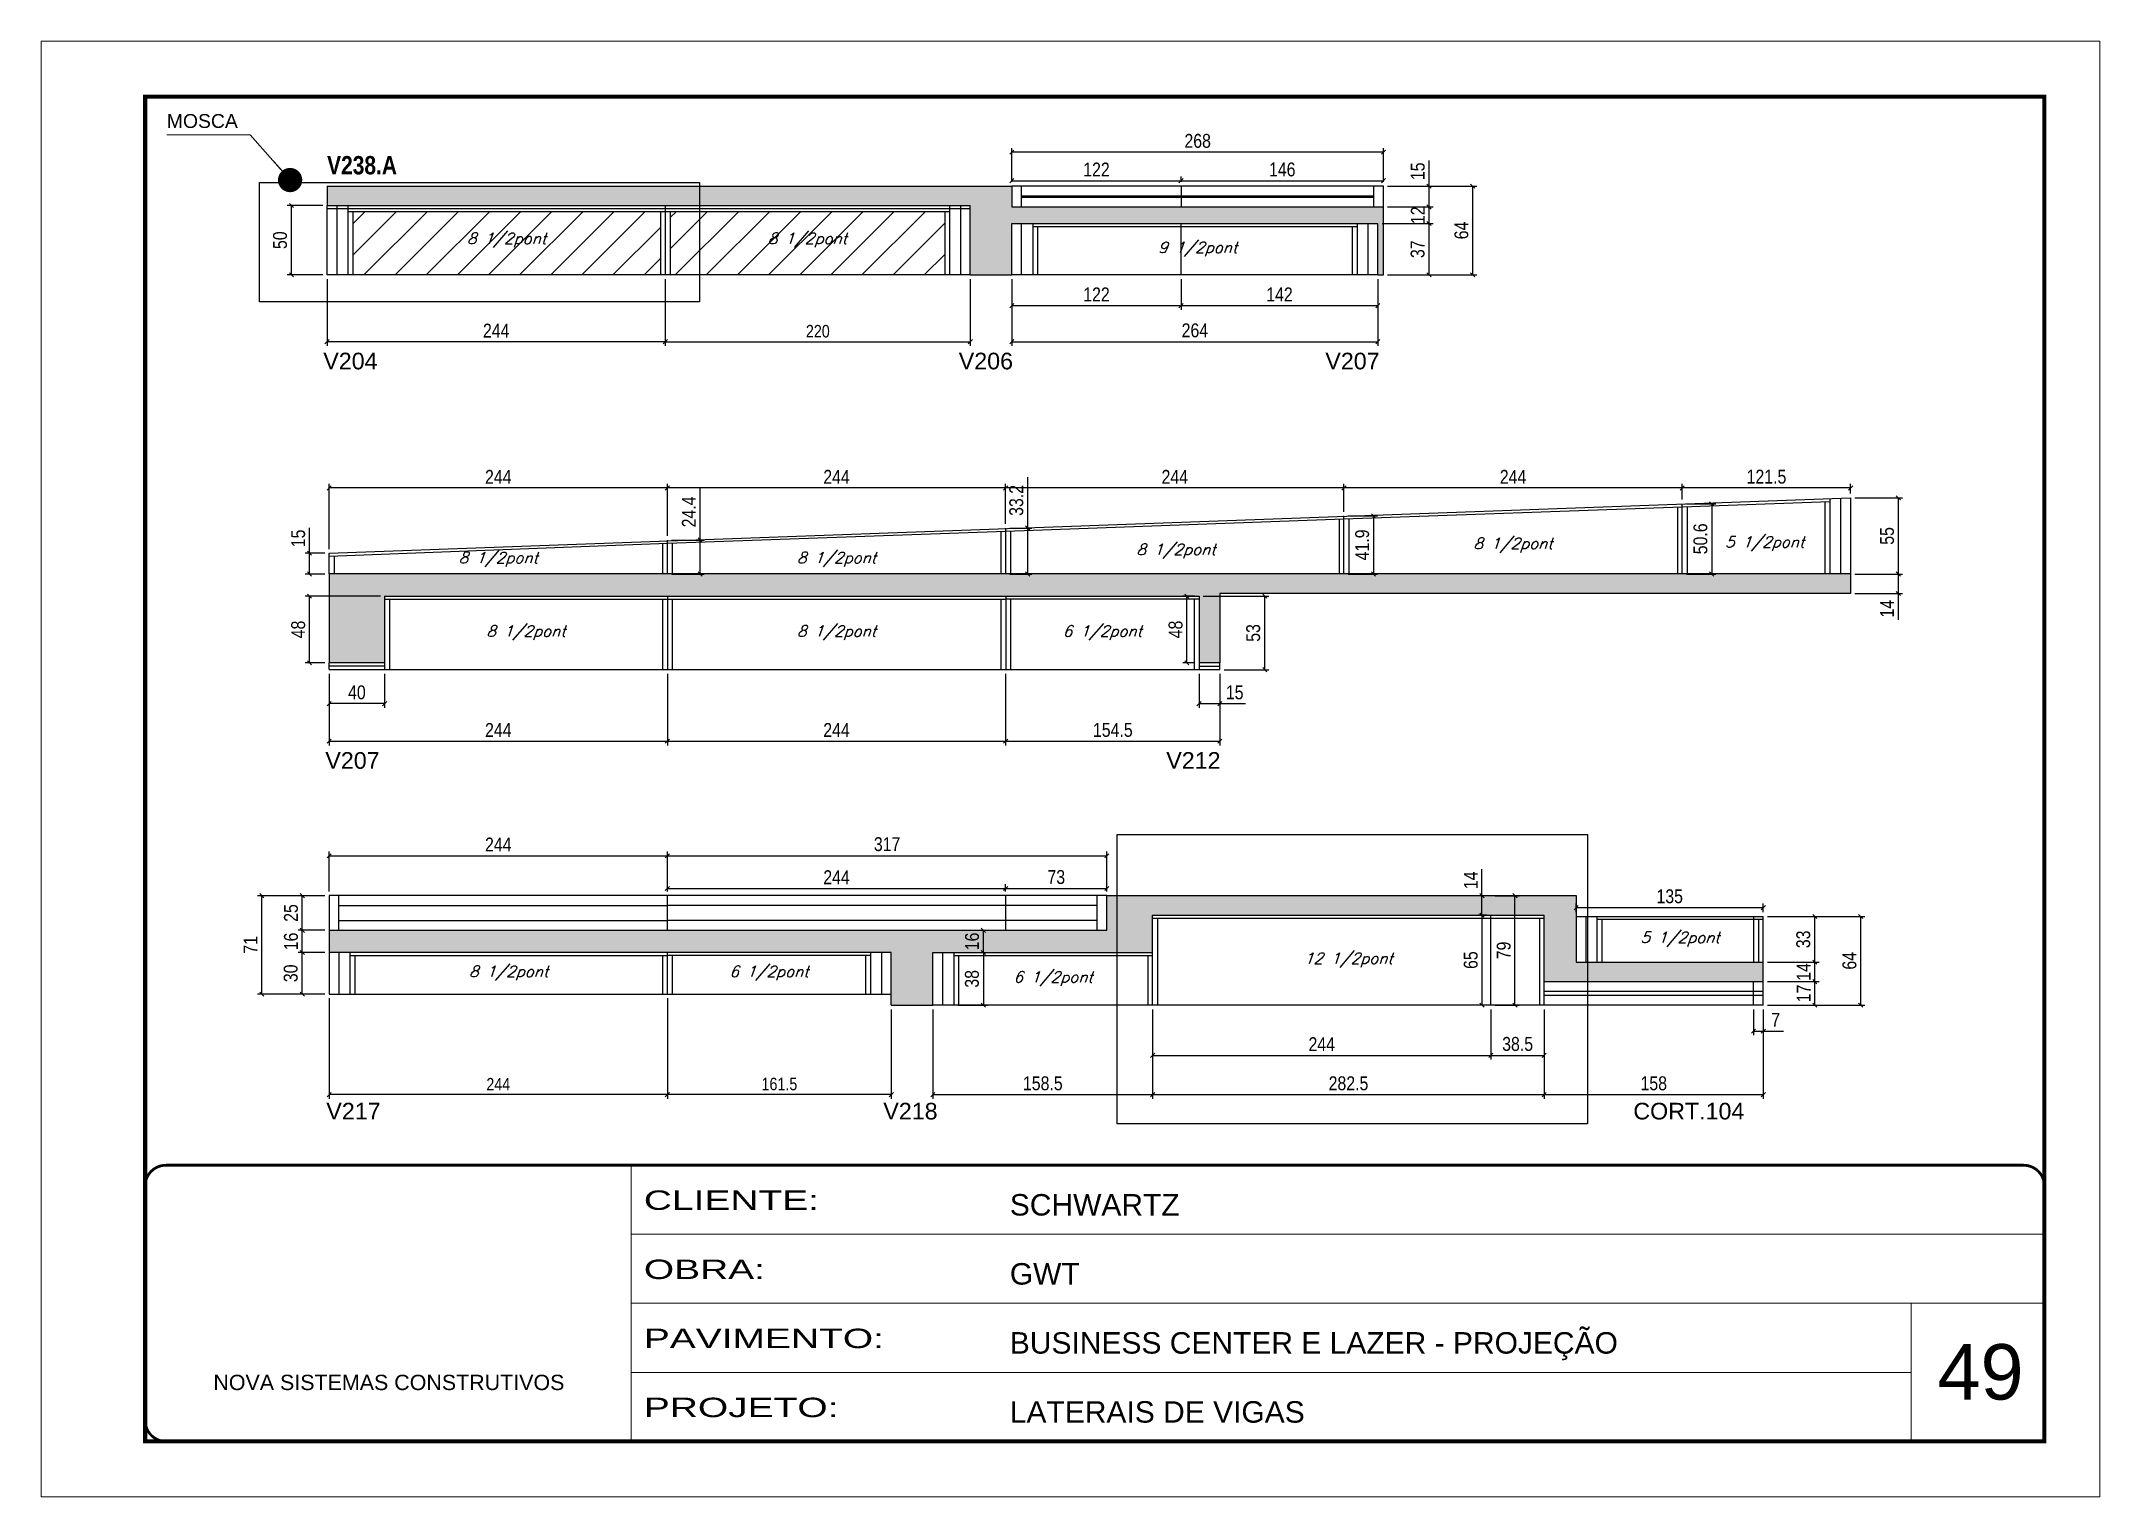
# Model space of a CAD drawing. Extents: x 2603 to 22413, y 1253 to 30260.
# Drawn here: x 2603 to 4088, y 15036 to 16086 of the extents above; entities that cross this region are included whole.
import ezdxf

# ---------------------------------------------------------------- set-up
doc = ezdxf.new("R2010")
doc.units = 0
for name, pattern in [('CONTINUO', [0]), ('DASHED', [0.75, 0.5, -0.25]), ('HIDDEN', [0.375, 0.25, -0.125])]:
    doc.linetypes.add(name, pattern=pattern)
for name, color, linetype in [('5', 5, 'Continuous'), ('COTA', 241, 'Continuous'), ('NOMENCLATURA', 7, 'Continuous'), ('Painéis', 200, 'Continuous'), ('SARR_2.2x7', 40, 'Continuous'), ('SARR_3.5x7', 81, 'Continuous'), ('SARR_EDITAR', 141, 'Continuous'), ('texto', 7, 'Continuous')]:
    doc.layers.add(name, color=color, linetype=linetype)
for name, color, linetype, lineweight in [('CARIMBO', 255, 'Continuous', 9), ('Folhas', 255, 'Continuous', 9), ('Hachura', 251, 'Continuous', 9), ('SARRAFO DE PRESSAO', 251, 'DASHED', 9)]:
    doc.layers.add(name, color=color, linetype=linetype, lineweight=lineweight)
doc.styles.add('ARIAL', font='arial.ttf')
doc.styles.add('COTA TECNICA', font='techl___.ttf', dxfattribs={"height": 10})
doc.styles.add('COTA TECNICA-50', font='techl___.ttf', dxfattribs={"height": 9})
doc.styles.add('Romans', font='romans.shx')
doc.styles.get("Standard").update_dxf_attribs({"font": 'arial.ttf'})
doc.styles.add('TECNICA', font='techb___.ttf', dxfattribs={"height": 10})
doc.styles.add('Tecnologia', font='')
doc.styles.get('Tecnologia').set_extended_font_data('Forgotten Futurist')
doc.dimstyles.new('3x', dxfattribs={"dimtxt": 10, "dimasz": 5, "dimexe": 7, "dimexo": 5, "dimgap": 4, "dimtad": 1, "dimdec": 4, "dimlfac": 0.333333, "dimdsep": 46, "dimtxsty": 'Standard', "dimblk": 'DOT', "dimcen": 0.09, "dimclrd": 1, "dimclre": 1, "dimclrt": 2, "dimadec": 0, "dimazin": 2, "dimtfac": 1, "dimtdec": 4, "dimtmove": 0, "dimatfit": 3, "dimldrblk": 'DOT', "dimfxl": 1, "dimtolj": 1, "dimtzin": 0, "dimlwd": 9, "dimlwe": 9, "dimarcsym": 0})
doc.dimstyles.new('COTA PAINEL-50', dxfattribs={"dimtxt": 9, "dimasz": 3, "dimexe": 3, "dimexo": 3, "dimgap": 3, "dimtad": 1, "dimdec": 1, "dimzin": 12, "dimdsep": 46, "dimtxsty": 'COTA TECNICA-50', "dimblk1": 'OBLIQUE', "dimblk2": 'OBLIQUE', "dimsah": 1, "dimcen": 0.9, "dimclrd": 4, "dimclre": 4, "dimclrt": 240, "dimadec": 1, "dimazin": 3, "dimtfac": 1, "dimtdec": 1, "dimtmove": 0, "dimatfit": 3, "dimfxl": 1, "dimtolj": 1, "dimtzin": 12, "dimarcsym": 0})
doc.dimstyles.new('PAINEL', dxfattribs={"dimtxt": 10, "dimasz": 3, "dimexe": 3, "dimexo": 3, "dimgap": 3, "dimtad": 1, "dimdec": 1, "dimzin": 12, "dimdsep": 46, "dimtxsty": 'COTA TECNICA', "dimblk1": 'OBLIQUE', "dimblk2": 'OBLIQUE', "dimsah": 1, "dimcen": 0.9, "dimclrd": 4, "dimclre": 4, "dimclrt": 240, "dimadec": 1, "dimazin": 3, "dimtfac": 1, "dimtdec": 1, "dimtmove": 0, "dimatfit": 3, "dimfxl": 1, "dimtolj": 1, "dimtzin": 12, "dimarcsym": 0})

msp = doc.modelspace()

# ---------------------------------------------------------------- texts
at = {"layer": '5', "linetype": 'Continuous'}
for s, rotation, p in [('V204', 359.99996, (2806.47, 15849.55)), ('V206', 359.99996, (3264.86, 15849.55)), ('V207', 359.99996, (3529.3, 15849.55)), ('V207', 359.99996, (2807.97, 15561.44)), ('V212', 359.99996, (3414.56, 15561.44)), ('V217', 0.00004, (2808.66, 15308.48)), ('V218', 0.00004, (3210.45, 15308.48)), ('CORT.104', 0.00004, (3751.46, 15308.48))]:
    msp.add_text(s, height=12, rotation=rotation, dxfattribs=at).set_placement(p)
at = {"layer": 'CARIMBO', "style": 'ARIAL'}
for s, height, p in [('MOSCA', 10, (2693.61, 16023.69)), ('49', 40, (3970.83, 15106.42))]:
    msp.add_text(s, height=height, dxfattribs=at).set_placement(p)
at = {"layer": 'NOMENCLATURA', "style": 'TECNICA'}
msp.add_text('V238.A', height=13.2, dxfattribs=at).set_placement((2809.21, 15990.21))
at = {"layer": 'texto', "color": 2, "char_height": 8, "attachment_point": 5, "style": 'Romans'}
for s, insert in [('{\\Q19;\\C256;8 1/2pont}', (2938.71, 15942.69)), ('{\\Q19;\\C256;8 1/2pont}', (3155.71, 15942.69)), ('{\\Q19;\\C256;9 1/2pont}', (3437.21, 15936.19)), ('{\\Q19;\\C256;8 1/2pont}', (3664.71, 15722.65)), ('{\\Q19;\\C256;5 1/2pont}', (3846.2, 15723.73)), ('{\\Q19;\\C256;8 1/2pont}', (2932.71, 15712.39)), ('{\\Q19;\\C256;8 1/2pont}', (3176.71, 15712.39)), ('{\\Q19;\\C256;8 1/2pont}', (3421.62, 15718.33)), ('{\\Q19;\\C256;8 1/2pont}', (2952.71, 15659.45)), ('{\\Q19;\\C256;8 1/2pont}', (3176.71, 15659.45)), ('{\\Q19;\\C256;6 1/2pont}', (3368.46, 15659.45)), ('{\\Q19;\\C256;5 1/2pont}', (3785.21, 15438.43)), ('{\\Q19;\\C256;12 1/2pont}', (3545.96, 15423.43)), ('{\\Q19;\\C256;8 1/2pont}', (2940.21, 15413.93)), ('{\\Q19;\\C256;6 1/2pont}', (3127.96, 15413.93)), ('{\\Q19;\\C256;6 1/2pont}', (3332.96, 15409.93))]:
    msp.add_mtext(s, dxfattribs=dict(at, insert=insert))

# ---------------------------------------------------------------- blocks, each defined once
blk = doc.blocks.new('9999999999')
at = {"color": 30, "linetype": 'CONTINUO'}
for p, q in [((98564.6, 34230.2), (98564.6, 34429.4)), ((98564.6, 34379.6), (99584, 34379.6)), ((98564.6, 34329.8), (99488, 34329.8)), ((99584, 34329.8), (99488, 34329.8)), ((99488, 34329.8), (99488, 34230.2)), ((98564.6, 34280), (99488, 34280))]:
    blk.add_line(p, q, dxfattribs=at)
at = {"color": 30, "linetype": 'CONTINUO', "const_width": 2}
blk.add_lwpolyline([(99584, 34230.2), (99584, 34414.4, 0.414214), (99569, 34429.4), (98229, 34429.4, 0.414214), (98214, 34414.4), (98214, 34245.2, 0.414214), (98229, 34230.2), (99584, 34230.2)], format="xyb", dxfattribs=at)
at = {"layer": 'Folhas'}
blk.add_lwpolyline([(98139, 34190.2), (99624, 34190.2), (99624, 35240.2), (98139, 35240.2)], close=True, dxfattribs=at)
at = {"layer": 'Folhas', "color": 30, "const_width": 3}
blk.add_lwpolyline([(98214, 34230.2), (99584, 34230.2), (99584, 35200.2), (98214, 35200.2)], close=True, dxfattribs=at)
at = {"color": 7, "linetype": 'Continuous', "ltscale": 5, "style": 'ARIAL'}
for s, height, p in [('SCHWARTZ', 15.48, (98837.7, 34393.1)), ('GWT', 15.48, (98837.7, 34343.3)), ('BUSINESS CENTER E LAZER - PROJEÇÃO', 15.483, (98837.7, 34293.5)), ('NOVA SISTEMAS CONSTRUTIVOS', 11.059, (98263.2, 34267.2)), ('LATERAIS DE VIGAS', 15.483, (98837.7, 34243.7))]:
    blk.add_text(s, height=height, dxfattribs=at).set_placement(p)
at = {"layer": 'Folhas', "color": 7, "style": 'Tecnologia', "width": 1.5}
for s, p in [('CLIENTE:', (98573.7, 34397.2)), ('OBRA:', (98573.7, 34347.3)), ('PAVIMENTO:', (98573.7, 34297.5)), ('PROJETO:', (98573.7, 34247.7))]:
    blk.add_text(s, height=14, dxfattribs=at).set_placement(p)
blk = doc.blocks.new('_Oblique')
at = {"color": 0, "linetype": 'ByBlock', "lineweight": -2}
blk.add_line((-0.5, -0.5), (0.5, 0.5), dxfattribs=at)
blk = doc.blocks.new('*D358')
at = {"layer": 'COTA', "color": 4, "linetype": 'ByBlock', "lineweight": -2, "transparency": 16777216}
for p, q in [((3053.2, 15914.7), (3053.2, 15866.5)), ((3273.2, 15914.7), (3273.2, 15866.5)), ((3053.2, 15869.5), (3273.2, 15869.5))]:
    blk.add_line(p, q, dxfattribs=at)
at = {"layer": 'Defpoints', "color": 0, "linetype": 'ByBlock', "transparency": 16777216}
for p in [(3053.2, 15917.7), (3273.2, 15917.7), (3273.2, 15869.5)]:
    blk.add_point(p, dxfattribs=at)
at = {"layer": 'COTA', "color": 4, "linetype": 'ByBlock', "lineweight": -2, "transparency": 16777216, "xscale": 3, "yscale": 3, "zscale": 3, "rotation": 180}
blk.add_blockref('_Oblique', (3053.2, 15869.5), dxfattribs=at)
at = {"layer": 'COTA', "color": 4, "linetype": 'ByBlock', "lineweight": -2, "transparency": 16777216, "xscale": 3, "yscale": 3, "zscale": 3}
blk.add_blockref('_Oblique', (3273.2, 15869.5), dxfattribs=at)
at = {"layer": 'COTA', "color": 240, "linetype": 'ByBlock', "transparency": 16777216, "insert": (3163.2, 15877), "char_height": 9, "attachment_point": 5, "style": 'COTA TECNICA-50'}
blk.add_mtext('\\A1;220', dxfattribs=at)
blk = doc.blocks.new('*D1993')
at = {"layer": 'COTA', "color": 4, "linetype": 'ByBlock', "lineweight": -2, "transparency": 16777216}
for p, q in [((2809.2, 15914.7), (2809.2, 15866.5)), ((3053.2, 15914.7), (3053.2, 15866.5)), ((3053.2, 15869.5), (2809.2, 15869.5))]:
    blk.add_line(p, q, dxfattribs=at)
at = {"layer": 'Defpoints', "color": 0, "linetype": 'ByBlock', "transparency": 16777216}
for p in [(2809.2, 15917.7), (3053.2, 15917.7), (2809.2, 15869.5)]:
    blk.add_point(p, dxfattribs=at)
at = {"layer": 'COTA', "color": 4, "linetype": 'ByBlock', "lineweight": -2, "transparency": 16777216, "xscale": 3, "yscale": 3, "zscale": 3, "rotation": 180}
blk.add_blockref('_Oblique', (2809.2, 15869.5), dxfattribs=at)
at = {"layer": 'COTA', "color": 4, "linetype": 'ByBlock', "lineweight": -2, "transparency": 16777216, "xscale": 3, "yscale": 3, "zscale": 3}
blk.add_blockref('_Oblique', (3053.2, 15869.5), dxfattribs=at)
at = {"layer": 'COTA', "color": 240, "linetype": 'ByBlock', "transparency": 16777216, "insert": (2931.2, 15877.5), "char_height": 10, "attachment_point": 5, "style": 'COTA TECNICA'}
blk.add_mtext('\\A1;244', dxfattribs=at)
blk = doc.blocks.new('*D1994')
at = {"layer": 'COTA', "color": 4, "linetype": 'ByBlock', "lineweight": -2, "transparency": 16777216}
for p, q in [((3303.2, 15914.7), (3303.2, 15866.5)), ((3567.2, 15914.7), (3567.2, 15866.5)), ((3303.2, 15869.5), (3567.2, 15869.5))]:
    blk.add_line(p, q, dxfattribs=at)
at = {"layer": 'Defpoints', "color": 0, "linetype": 'ByBlock', "transparency": 16777216}
for p in [(3303.2, 15917.7), (3567.2, 15917.7), (3567.2, 15869.5)]:
    blk.add_point(p, dxfattribs=at)
at = {"layer": 'COTA', "color": 4, "linetype": 'ByBlock', "lineweight": -2, "transparency": 16777216, "xscale": 3, "yscale": 3, "zscale": 3, "rotation": 180}
blk.add_blockref('_Oblique', (3303.2, 15869.5), dxfattribs=at)
at = {"layer": 'COTA', "color": 4, "linetype": 'ByBlock', "lineweight": -2, "transparency": 16777216, "xscale": 3, "yscale": 3, "zscale": 3}
blk.add_blockref('_Oblique', (3567.2, 15869.5), dxfattribs=at)
at = {"layer": 'COTA', "color": 240, "linetype": 'ByBlock', "transparency": 16777216, "insert": (3435.2, 15877.6), "char_height": 10, "attachment_point": 5, "style": 'COTA TECNICA'}
blk.add_mtext('\\A1;264', dxfattribs=at)
blk = doc.blocks.new('*D1995')
at = {"layer": 'COTA', "color": 4, "linetype": 'ByBlock', "lineweight": -2, "transparency": 16777216}
for p, q in [((3303.2, 15914.7), (3303.2, 15892.5)), ((3425.2, 15914.7), (3425.2, 15892.5)), ((3303.2, 15895.5), (3425.2, 15895.5))]:
    blk.add_line(p, q, dxfattribs=at)
at = {"layer": 'Defpoints', "color": 0, "linetype": 'ByBlock', "transparency": 16777216}
for p in [(3303.2, 15917.7), (3425.2, 15917.7), (3425.2, 15895.5)]:
    blk.add_point(p, dxfattribs=at)
at = {"layer": 'COTA', "color": 4, "linetype": 'ByBlock', "lineweight": -2, "transparency": 16777216, "xscale": 3, "yscale": 3, "zscale": 3, "rotation": 180}
blk.add_blockref('_Oblique', (3303.2, 15895.5), dxfattribs=at)
at = {"layer": 'COTA', "color": 4, "linetype": 'ByBlock', "lineweight": -2, "transparency": 16777216, "xscale": 3, "yscale": 3, "zscale": 3}
blk.add_blockref('_Oblique', (3425.2, 15895.5), dxfattribs=at)
at = {"layer": 'COTA', "color": 240, "linetype": 'ByBlock', "transparency": 16777216, "insert": (3364.2, 15903.6), "char_height": 10, "attachment_point": 5, "style": 'COTA TECNICA'}
blk.add_mtext('\\A1;122', dxfattribs=at)
blk = doc.blocks.new('*D1996')
at = {"layer": 'COTA', "color": 4, "linetype": 'ByBlock', "lineweight": -2, "transparency": 16777216}
for p, q in [((3425.2, 15914.7), (3425.2, 15892.5)), ((3567.2, 15914.7), (3567.2, 15892.5)), ((3425.2, 15895.5), (3567.2, 15895.5))]:
    blk.add_line(p, q, dxfattribs=at)
at = {"layer": 'Defpoints', "color": 0, "linetype": 'ByBlock', "transparency": 16777216}
for p in [(3425.2, 15917.7), (3567.2, 15917.7), (3567.2, 15895.5)]:
    blk.add_point(p, dxfattribs=at)
at = {"layer": 'COTA', "color": 4, "linetype": 'ByBlock', "lineweight": -2, "transparency": 16777216, "xscale": 3, "yscale": 3, "zscale": 3, "rotation": 180}
blk.add_blockref('_Oblique', (3425.2, 15895.5), dxfattribs=at)
at = {"layer": 'COTA', "color": 4, "linetype": 'ByBlock', "lineweight": -2, "transparency": 16777216, "xscale": 3, "yscale": 3, "zscale": 3}
blk.add_blockref('_Oblique', (3567.2, 15895.5), dxfattribs=at)
at = {"layer": 'COTA', "color": 240, "linetype": 'ByBlock', "transparency": 16777216, "insert": (3496.2, 15903.6), "char_height": 10, "attachment_point": 5, "style": 'COTA TECNICA'}
blk.add_mtext('\\A1;142', dxfattribs=at)
blk = doc.blocks.new('*D1998')
at = {"layer": 'COTA', "color": 4, "linetype": 'ByBlock', "lineweight": -2, "transparency": 16777216}
for p, q in [((2847.7, 15685.9), (2793.5, 15685.9)), ((2796.5, 15637.9), (2796.5, 15685.9)), ((2807.7, 15637.9), (2793.5, 15637.9))]:
    blk.add_line(p, q, dxfattribs=at)
at = {"layer": 'Defpoints', "color": 0, "linetype": 'ByBlock', "transparency": 16777216}
for p in [(2796.5, 15685.9), (2850.7, 15685.9), (2810.7, 15637.9)]:
    blk.add_point(p, dxfattribs=at)
at = {"layer": 'COTA', "color": 4, "linetype": 'ByBlock', "lineweight": -2, "transparency": 16777216, "xscale": 3, "yscale": 3, "zscale": 3}
for p, rotation in [((2796.5, 15685.9), 90), ((2796.5, 15637.9), 270)]:
    blk.add_blockref('_Oblique', p, dxfattribs=dict(at, rotation=rotation))
at = {"layer": 'COTA', "color": 240, "linetype": 'ByBlock', "transparency": 16777216, "insert": (2788.4, 15661.9), "char_height": 10, "attachment_point": 5, "rotation": 90, "style": 'COTA TECNICA'}
blk.add_mtext('\\A1;48', dxfattribs=at)
blk = doc.blocks.new('*D1999')
at = {"layer": 'COTA', "color": 4, "linetype": 'ByBlock', "lineweight": -2, "transparency": 16777216}
for p, q in [((2810.7, 15629.9), (2810.7, 15578.3)), ((3054.7, 15629.9), (3054.7, 15578.3)), ((2810.7, 15581.3), (3054.7, 15581.3))]:
    blk.add_line(p, q, dxfattribs=at)
at = {"layer": 'Defpoints', "color": 0, "linetype": 'ByBlock', "transparency": 16777216}
for p in [(2810.7, 15632.9), (3054.7, 15632.9), (3054.7, 15581.3)]:
    blk.add_point(p, dxfattribs=at)
at = {"layer": 'COTA', "color": 4, "linetype": 'ByBlock', "lineweight": -2, "transparency": 16777216, "xscale": 3, "yscale": 3, "zscale": 3, "rotation": 180}
blk.add_blockref('_Oblique', (2810.7, 15581.3), dxfattribs=at)
at = {"layer": 'COTA', "color": 4, "linetype": 'ByBlock', "lineweight": -2, "transparency": 16777216, "xscale": 3, "yscale": 3, "zscale": 3}
blk.add_blockref('_Oblique', (3054.7, 15581.3), dxfattribs=at)
at = {"layer": 'COTA', "color": 240, "linetype": 'ByBlock', "transparency": 16777216, "insert": (2932.7, 15589.4), "char_height": 10, "attachment_point": 5, "style": 'COTA TECNICA'}
blk.add_mtext('\\A1;244', dxfattribs=at)
blk = doc.blocks.new('*D2000')
at = {"layer": 'COTA', "color": 4, "linetype": 'ByBlock', "lineweight": -2, "transparency": 16777216}
for p, q in [((3054.7, 15629.9), (3054.7, 15578.3)), ((3298.7, 15629.9), (3298.7, 15578.3)), ((3054.7, 15581.3), (3298.7, 15581.3))]:
    blk.add_line(p, q, dxfattribs=at)
at = {"layer": 'Defpoints', "color": 0, "linetype": 'ByBlock', "transparency": 16777216}
for p in [(3054.7, 15632.9), (3298.7, 15632.9), (3298.7, 15581.3)]:
    blk.add_point(p, dxfattribs=at)
at = {"layer": 'COTA', "color": 4, "linetype": 'ByBlock', "lineweight": -2, "transparency": 16777216, "xscale": 3, "yscale": 3, "zscale": 3, "rotation": 180}
blk.add_blockref('_Oblique', (3054.7, 15581.3), dxfattribs=at)
at = {"layer": 'COTA', "color": 4, "linetype": 'ByBlock', "lineweight": -2, "transparency": 16777216, "xscale": 3, "yscale": 3, "zscale": 3}
blk.add_blockref('_Oblique', (3298.7, 15581.3), dxfattribs=at)
at = {"layer": 'COTA', "color": 240, "linetype": 'ByBlock', "transparency": 16777216, "insert": (3176.7, 15589.4), "char_height": 10, "attachment_point": 5, "style": 'COTA TECNICA'}
blk.add_mtext('\\A1;244', dxfattribs=at)
blk = doc.blocks.new('*D2001')
at = {"layer": 'COTA', "color": 4, "linetype": 'ByBlock', "lineweight": -2, "transparency": 16777216}
for p, q in [((3298.7, 15629.9), (3298.7, 15578.3)), ((3453.2, 15629.9), (3453.2, 15578.3)), ((3298.7, 15581.3), (3453.2, 15581.3))]:
    blk.add_line(p, q, dxfattribs=at)
at = {"layer": 'Defpoints', "color": 0, "linetype": 'ByBlock', "transparency": 16777216}
for p in [(3298.7, 15632.9), (3453.2, 15632.9), (3453.2, 15581.3)]:
    blk.add_point(p, dxfattribs=at)
at = {"layer": 'COTA', "color": 4, "linetype": 'ByBlock', "lineweight": -2, "transparency": 16777216, "xscale": 3, "yscale": 3, "zscale": 3, "rotation": 180}
blk.add_blockref('_Oblique', (3298.7, 15581.3), dxfattribs=at)
at = {"layer": 'COTA', "color": 4, "linetype": 'ByBlock', "lineweight": -2, "transparency": 16777216, "xscale": 3, "yscale": 3, "zscale": 3}
blk.add_blockref('_Oblique', (3453.2, 15581.3), dxfattribs=at)
at = {"layer": 'COTA', "color": 240, "linetype": 'ByBlock', "transparency": 16777216, "insert": (3376, 15589.4), "char_height": 10, "attachment_point": 5, "style": 'COTA TECNICA'}
blk.add_mtext('\\A1;154.5', dxfattribs=at)
blk = doc.blocks.new('*D1935')
at = {"layer": 'COTA', "color": 4, "linetype": 'ByBlock', "lineweight": -2, "transparency": 16777216}
for p, q in [((3570.2, 15954.7), (3607.1, 15954.7)), ((3604.1, 15917.7), (3604.1, 15954.7)), ((3574.2, 15917.7), (3607.1, 15917.7))]:
    blk.add_line(p, q, dxfattribs=at)
at = {"layer": 'Defpoints', "color": 0, "linetype": 'ByBlock', "transparency": 16777216}
for p in [(3567.2, 15954.7), (3604.1, 15954.7), (3571.2, 15917.7)]:
    blk.add_point(p, dxfattribs=at)
at = {"layer": 'COTA', "color": 4, "linetype": 'ByBlock', "lineweight": -2, "transparency": 16777216, "xscale": 3, "yscale": 3, "zscale": 3}
for p, rotation in [((3604.1, 15954.7), 90), ((3604.1, 15917.7), 270)]:
    blk.add_blockref('_Oblique', p, dxfattribs=dict(at, rotation=rotation))
at = {"layer": 'COTA', "color": 240, "linetype": 'ByBlock', "transparency": 16777216, "insert": (3595.9, 15936.2), "char_height": 10, "attachment_point": 5, "rotation": 90, "style": 'COTA TECNICA'}
blk.add_mtext('\\A1;37', dxfattribs=at)
blk = doc.blocks.new('*D1936')
at = {"layer": 'COTA', "color": 4, "linetype": 'ByBlock', "lineweight": -2, "transparency": 16777216}
for p, q in [((3574.2, 15966.7), (3607.1, 15966.7)), ((3604.1, 15954.7), (3604.1, 15966.7)), ((3570.2, 15954.7), (3607.1, 15954.7))]:
    blk.add_line(p, q, dxfattribs=at)
at = {"layer": 'Defpoints', "color": 0, "linetype": 'ByBlock', "transparency": 16777216}
for p in [(3571.2, 15966.7), (3604.1, 15966.7), (3567.2, 15954.7)]:
    blk.add_point(p, dxfattribs=at)
at = {"layer": 'COTA', "color": 4, "linetype": 'ByBlock', "lineweight": -2, "transparency": 16777216, "xscale": 3, "yscale": 3, "zscale": 3}
for p, rotation in [((3604.1, 15966.7), 90), ((3604.1, 15954.7), 270)]:
    blk.add_blockref('_Oblique', p, dxfattribs=dict(at, rotation=rotation))
at = {"layer": 'COTA', "color": 240, "linetype": 'ByBlock', "transparency": 16777216, "insert": (3596, 15960.7), "char_height": 10, "attachment_point": 5, "rotation": 90, "style": 'COTA TECNICA'}
blk.add_mtext('\\A1;12', dxfattribs=at)
blk = doc.blocks.new('*D1937')
at = {"layer": 'COTA', "color": 4, "linetype": 'ByBlock', "lineweight": -2, "transparency": 16777216}
for p, q in [((3604.1, 15981.7), (3604.1, 16000.1)), ((3574.2, 15981.7), (3607.1, 15981.7)), ((3604.1, 15966.7), (3604.1, 15981.7)), ((3574.2, 15966.7), (3607.1, 15966.7))]:
    blk.add_line(p, q, dxfattribs=at)
at = {"layer": 'Defpoints', "color": 0, "linetype": 'ByBlock', "transparency": 16777216}
for p in [(3571.2, 15981.7), (3604.1, 15981.7), (3571.2, 15966.7)]:
    blk.add_point(p, dxfattribs=at)
at = {"layer": 'COTA', "color": 4, "linetype": 'ByBlock', "lineweight": -2, "transparency": 16777216, "xscale": 3, "yscale": 3, "zscale": 3}
for p, rotation in [((3604.1, 15981.7), 90), ((3604.1, 15966.7), 270)]:
    blk.add_blockref('_Oblique', p, dxfattribs=dict(at, rotation=rotation))
at = {"layer": 'COTA', "color": 240, "linetype": 'ByBlock', "transparency": 16777216, "insert": (3596, 15992.4), "char_height": 10, "attachment_point": 5, "rotation": 90, "style": 'COTA TECNICA'}
blk.add_mtext('\\A1;15', dxfattribs=at)
blk = doc.blocks.new('*D1938')
at = {"layer": 'COTA', "color": 4, "linetype": 'ByBlock', "lineweight": -2, "transparency": 16777216}
for p, q in [((3574.2, 15981.7), (3638.6, 15981.7)), ((3635.6, 15917.7), (3635.6, 15981.7)), ((3574.2, 15917.7), (3638.6, 15917.7))]:
    blk.add_line(p, q, dxfattribs=at)
at = {"layer": 'Defpoints', "color": 0, "linetype": 'ByBlock', "transparency": 16777216}
for p in [(3571.2, 15981.7), (3635.6, 15981.7), (3571.2, 15917.7)]:
    blk.add_point(p, dxfattribs=at)
at = {"layer": 'COTA', "color": 4, "linetype": 'ByBlock', "lineweight": -2, "transparency": 16777216, "xscale": 3, "yscale": 3, "zscale": 3}
for p, rotation in [((3635.6, 15981.7), 90), ((3635.6, 15917.7), 270)]:
    blk.add_blockref('_Oblique', p, dxfattribs=dict(at, rotation=rotation))
at = {"layer": 'COTA', "color": 240, "linetype": 'ByBlock', "transparency": 16777216, "insert": (3627.5, 15949.7), "char_height": 10, "attachment_point": 5, "rotation": 90, "style": 'COTA TECNICA'}
blk.add_mtext('\\A1;64', dxfattribs=at)
blk = doc.blocks.new('*D1939')
at = {"layer": 'COTA', "color": 4, "linetype": 'ByBlock', "lineweight": -2, "transparency": 16777216}
for p, q in [((3435.2, 15685.9), (3426.4, 15685.9)), ((3429.4, 15637.9), (3429.4, 15685.9)), ((3435.2, 15637.9), (3426.4, 15637.9))]:
    blk.add_line(p, q, dxfattribs=at)
at = {"layer": 'Defpoints', "color": 0, "linetype": 'ByBlock', "transparency": 16777216}
for p in [(3429.4, 15685.9), (3438.2, 15685.9), (3438.2, 15637.9)]:
    blk.add_point(p, dxfattribs=at)
at = {"layer": 'COTA', "color": 4, "linetype": 'ByBlock', "lineweight": -2, "transparency": 16777216, "xscale": 3, "yscale": 3, "zscale": 3}
for p, rotation in [((3429.4, 15685.9), 90), ((3429.4, 15637.9), 270)]:
    blk.add_blockref('_Oblique', p, dxfattribs=dict(at, rotation=rotation))
at = {"layer": 'COTA', "color": 240, "linetype": 'ByBlock', "transparency": 16777216, "insert": (3421.3, 15661.9), "char_height": 10, "attachment_point": 5, "rotation": 90, "style": 'COTA TECNICA'}
blk.add_mtext('\\A1;48', dxfattribs=at)
blk = doc.blocks.new('*D1940')
at = {"layer": 'COTA', "color": 4, "linetype": 'ByBlock', "lineweight": -2, "transparency": 16777216}
for p, q in [((3438.2, 15629.9), (3438.2, 15605.4)), ((3453.2, 15629.9), (3453.2, 15605.4)), ((3438.2, 15608.4), (3453.2, 15608.4)), ((3453.2, 15608.4), (3471.6, 15608.4))]:
    blk.add_line(p, q, dxfattribs=at)
at = {"layer": 'Defpoints', "color": 0, "linetype": 'ByBlock', "transparency": 16777216}
for p in [(3438.2, 15632.9), (3453.2, 15632.9), (3453.2, 15608.4)]:
    blk.add_point(p, dxfattribs=at)
at = {"layer": 'COTA', "color": 4, "linetype": 'ByBlock', "lineweight": -2, "transparency": 16777216, "xscale": 3, "yscale": 3, "zscale": 3, "rotation": 180}
blk.add_blockref('_Oblique', (3438.2, 15608.4), dxfattribs=at)
at = {"layer": 'COTA', "color": 4, "linetype": 'ByBlock', "lineweight": -2, "transparency": 16777216, "xscale": 3, "yscale": 3, "zscale": 3}
blk.add_blockref('_Oblique', (3453.2, 15608.4), dxfattribs=at)
at = {"layer": 'COTA', "color": 240, "linetype": 'ByBlock', "transparency": 16777216, "insert": (3463.9, 15616.5), "char_height": 10, "attachment_point": 5, "style": 'COTA TECNICA'}
blk.add_mtext('\\A1;15', dxfattribs=at)
blk = doc.blocks.new('*D1941')
at = {"layer": 'COTA', "color": 4, "linetype": 'ByBlock', "lineweight": -2, "transparency": 16777216}
for p, q in [((2810.7, 15629.9), (2810.7, 15605.4)), ((2850.7, 15629.9), (2850.7, 15605.4)), ((2850.7, 15608.4), (2810.7, 15608.4))]:
    blk.add_line(p, q, dxfattribs=at)
at = {"layer": 'Defpoints', "color": 0, "linetype": 'ByBlock', "transparency": 16777216}
for p in [(2810.7, 15632.9), (2850.7, 15632.9), (2810.7, 15608.4)]:
    blk.add_point(p, dxfattribs=at)
at = {"layer": 'COTA', "color": 4, "linetype": 'ByBlock', "lineweight": -2, "transparency": 16777216, "xscale": 3, "yscale": 3, "zscale": 3, "rotation": 180}
blk.add_blockref('_Oblique', (2810.7, 15608.4), dxfattribs=at)
at = {"layer": 'COTA', "color": 4, "linetype": 'ByBlock', "lineweight": -2, "transparency": 16777216, "xscale": 3, "yscale": 3, "zscale": 3}
blk.add_blockref('_Oblique', (2850.7, 15608.4), dxfattribs=at)
at = {"layer": 'COTA', "color": 240, "linetype": 'ByBlock', "transparency": 16777216, "insert": (2830.7, 15616.5), "char_height": 10, "attachment_point": 5, "style": 'COTA TECNICA'}
blk.add_mtext('\\A1;40', dxfattribs=at)
blk = doc.blocks.new('*D1942')
at = {"layer": 'COTA', "color": 4, "linetype": 'ByBlock', "lineweight": -2, "transparency": 16777216}
for p, q in [((2796.5, 15716.9), (2796.5, 15735.3)), ((2807.7, 15716.9), (2793.5, 15716.9)), ((2796.5, 15701.9), (2796.5, 15716.9)), ((2807.7, 15701.9), (2793.5, 15701.9))]:
    blk.add_line(p, q, dxfattribs=at)
at = {"layer": 'Defpoints', "color": 0, "linetype": 'ByBlock', "transparency": 16777216}
for p in [(2796.5, 15716.9), (2810.7, 15716.9), (2810.7, 15701.9)]:
    blk.add_point(p, dxfattribs=at)
at = {"layer": 'COTA', "color": 4, "linetype": 'ByBlock', "lineweight": -2, "transparency": 16777216, "xscale": 3, "yscale": 3, "zscale": 3}
for p, rotation in [((2796.5, 15716.9), 90), ((2796.5, 15701.9), 270)]:
    blk.add_blockref('_Oblique', p, dxfattribs=dict(at, rotation=rotation))
at = {"layer": 'COTA', "color": 240, "linetype": 'ByBlock', "transparency": 16777216, "insert": (2788.4, 15727.6), "char_height": 10, "attachment_point": 5, "rotation": 90, "style": 'COTA TECNICA'}
blk.add_mtext('\\A1;15', dxfattribs=at)
blk = doc.blocks.new('*D1943')
at = {"layer": 'COTA', "color": 4, "linetype": 'ByBlock', "lineweight": -2, "transparency": 16777216}
for p, q in [((3786.7, 15755.6), (3786.7, 15767)), ((3908.2, 15764), (3786.7, 15764)), ((3908.2, 15759.9), (3908.2, 15767))]:
    blk.add_line(p, q, dxfattribs=at)
at = {"layer": 'Defpoints', "color": 0, "linetype": 'ByBlock', "transparency": 16777216}
for p in [(3786.7, 15764), (3908.2, 15756.9), (3786.7, 15752.6)]:
    blk.add_point(p, dxfattribs=at)
at = {"layer": 'COTA', "color": 4, "linetype": 'ByBlock', "lineweight": -2, "transparency": 16777216, "xscale": 3, "yscale": 3, "zscale": 3, "rotation": 180}
blk.add_blockref('_Oblique', (3786.7, 15764), dxfattribs=at)
at = {"layer": 'COTA', "color": 4, "linetype": 'ByBlock', "lineweight": -2, "transparency": 16777216, "xscale": 3, "yscale": 3, "zscale": 3}
blk.add_blockref('_Oblique', (3908.2, 15764), dxfattribs=at)
at = {"layer": 'COTA', "color": 240, "linetype": 'ByBlock', "transparency": 16777216, "insert": (3847.5, 15772.1), "char_height": 10, "attachment_point": 5, "style": 'COTA TECNICA'}
blk.add_mtext('\\A1;121.5', dxfattribs=at)
blk = doc.blocks.new('*D1944')
at = {"layer": 'COTA', "color": 4, "linetype": 'ByBlock', "lineweight": -2, "transparency": 16777216}
for p, q in [((3542.7, 15746.8), (3542.7, 15767)), ((3786.7, 15764), (3542.7, 15764)), ((3786.7, 15755.6), (3786.7, 15767))]:
    blk.add_line(p, q, dxfattribs=at)
at = {"layer": 'Defpoints', "color": 0, "linetype": 'ByBlock', "transparency": 16777216}
for p in [(3542.7, 15764), (3542.7, 15743.8), (3786.7, 15752.6)]:
    blk.add_point(p, dxfattribs=at)
at = {"layer": 'COTA', "color": 4, "linetype": 'ByBlock', "lineweight": -2, "transparency": 16777216, "xscale": 3, "yscale": 3, "zscale": 3, "rotation": 180}
blk.add_blockref('_Oblique', (3542.7, 15764), dxfattribs=at)
at = {"layer": 'COTA', "color": 4, "linetype": 'ByBlock', "lineweight": -2, "transparency": 16777216, "xscale": 3, "yscale": 3, "zscale": 3}
blk.add_blockref('_Oblique', (3786.7, 15764), dxfattribs=at)
at = {"layer": 'COTA', "color": 240, "linetype": 'ByBlock', "transparency": 16777216, "insert": (3664.7, 15772), "char_height": 10, "attachment_point": 5, "style": 'COTA TECNICA'}
blk.add_mtext('\\A1;244', dxfattribs=at)
blk = doc.blocks.new('*D1945')
at = {"layer": 'COTA', "color": 4, "linetype": 'ByBlock', "lineweight": -2, "transparency": 16777216}
for p, q in [((3298.7, 15738.1), (3298.7, 15767)), ((3542.7, 15764), (3298.7, 15764)), ((3542.7, 15746.8), (3542.7, 15767))]:
    blk.add_line(p, q, dxfattribs=at)
at = {"layer": 'Defpoints', "color": 0, "linetype": 'ByBlock', "transparency": 16777216}
for p in [(3298.7, 15764), (3542.7, 15743.8), (3298.7, 15735.1)]:
    blk.add_point(p, dxfattribs=at)
at = {"layer": 'COTA', "color": 4, "linetype": 'ByBlock', "lineweight": -2, "transparency": 16777216, "xscale": 3, "yscale": 3, "zscale": 3, "rotation": 180}
blk.add_blockref('_Oblique', (3298.7, 15764), dxfattribs=at)
at = {"layer": 'COTA', "color": 4, "linetype": 'ByBlock', "lineweight": -2, "transparency": 16777216, "xscale": 3, "yscale": 3, "zscale": 3}
blk.add_blockref('_Oblique', (3542.7, 15764), dxfattribs=at)
at = {"layer": 'COTA', "color": 240, "linetype": 'ByBlock', "transparency": 16777216, "insert": (3420.7, 15772), "char_height": 10, "attachment_point": 5, "style": 'COTA TECNICA'}
blk.add_mtext('\\A1;244', dxfattribs=at)
blk = doc.blocks.new('*D1946')
at = {"layer": 'COTA', "color": 4, "linetype": 'ByBlock', "lineweight": -2, "transparency": 16777216}
for p, q in [((3054.7, 15729.4), (3054.7, 15767)), ((3298.7, 15764), (3054.7, 15764)), ((3298.7, 15738.1), (3298.7, 15767))]:
    blk.add_line(p, q, dxfattribs=at)
at = {"layer": 'Defpoints', "color": 0, "linetype": 'ByBlock', "transparency": 16777216}
for p in [(3054.7, 15764), (3054.7, 15726.4), (3298.7, 15735.1)]:
    blk.add_point(p, dxfattribs=at)
at = {"layer": 'COTA', "color": 4, "linetype": 'ByBlock', "lineweight": -2, "transparency": 16777216, "xscale": 3, "yscale": 3, "zscale": 3, "rotation": 180}
blk.add_blockref('_Oblique', (3054.7, 15764), dxfattribs=at)
at = {"layer": 'COTA', "color": 4, "linetype": 'ByBlock', "lineweight": -2, "transparency": 16777216, "xscale": 3, "yscale": 3, "zscale": 3}
blk.add_blockref('_Oblique', (3298.7, 15764), dxfattribs=at)
at = {"layer": 'COTA', "color": 240, "linetype": 'ByBlock', "transparency": 16777216, "insert": (3176.7, 15772), "char_height": 10, "attachment_point": 5, "style": 'COTA TECNICA'}
blk.add_mtext('\\A1;244', dxfattribs=at)
blk = doc.blocks.new('*D1947')
at = {"layer": 'COTA', "color": 4, "linetype": 'ByBlock', "lineweight": -2, "transparency": 16777216}
for p, q in [((2810.7, 15719.9), (2810.7, 15767)), ((3054.7, 15764), (2810.7, 15764)), ((3054.7, 15729.4), (3054.7, 15767))]:
    blk.add_line(p, q, dxfattribs=at)
at = {"layer": 'Defpoints', "color": 0, "linetype": 'ByBlock', "transparency": 16777216}
for p in [(2810.7, 15764), (3054.7, 15726.4), (2810.7, 15716.9)]:
    blk.add_point(p, dxfattribs=at)
at = {"layer": 'COTA', "color": 4, "linetype": 'ByBlock', "lineweight": -2, "transparency": 16777216, "xscale": 3, "yscale": 3, "zscale": 3, "rotation": 180}
blk.add_blockref('_Oblique', (2810.7, 15764), dxfattribs=at)
at = {"layer": 'COTA', "color": 4, "linetype": 'ByBlock', "lineweight": -2, "transparency": 16777216, "xscale": 3, "yscale": 3, "zscale": 3}
blk.add_blockref('_Oblique', (3054.7, 15764), dxfattribs=at)
at = {"layer": 'COTA', "color": 240, "linetype": 'ByBlock', "transparency": 16777216, "insert": (2932.7, 15772), "char_height": 10, "attachment_point": 5, "style": 'COTA TECNICA'}
blk.add_mtext('\\A1;244', dxfattribs=at)
blk = doc.blocks.new('*D1948')
at = {"layer": 'COTA', "color": 4, "linetype": 'ByBlock', "lineweight": -2, "transparency": 16777216}
for p, q in [((3078.3, 15726.4), (3078.3, 15764)), ((3057.7, 15726.4), (3081.3, 15726.4)), ((3078.3, 15701.9), (3078.3, 15726.4)), ((3057.8, 15701.9), (3081.3, 15701.9))]:
    blk.add_line(p, q, dxfattribs=at)
at = {"layer": 'Defpoints', "color": 0, "linetype": 'ByBlock', "transparency": 16777216}
for p in [(3054.7, 15726.4), (3078.3, 15726.4), (3054.8, 15701.9)]:
    blk.add_point(p, dxfattribs=at)
at = {"layer": 'COTA', "color": 4, "linetype": 'ByBlock', "lineweight": -2, "transparency": 16777216, "xscale": 3, "yscale": 3, "zscale": 3}
for p, rotation in [((3078.3, 15726.4), 90), ((3078.3, 15701.9), 270)]:
    blk.add_blockref('_Oblique', p, dxfattribs=dict(at, rotation=rotation))
at = {"layer": 'COTA', "color": 240, "linetype": 'ByBlock', "transparency": 16777216, "insert": (3070.2, 15746.7), "char_height": 10, "attachment_point": 5, "rotation": 90, "style": 'COTA TECNICA'}
blk.add_mtext('\\A1;24.4', dxfattribs=at)
blk = doc.blocks.new('*D1949')
at = {"layer": 'COTA', "color": 4, "linetype": 'ByBlock', "lineweight": -2, "transparency": 16777216}
for p, q in [((3314.6, 15735.1), (3314.6, 15771.9)), ((3301.7, 15735.1), (3317.6, 15735.1)), ((3314.6, 15701.9), (3314.6, 15735.1)), ((3301.7, 15701.9), (3317.6, 15701.9))]:
    blk.add_line(p, q, dxfattribs=at)
at = {"layer": 'Defpoints', "color": 0, "linetype": 'ByBlock', "transparency": 16777216}
for p in [(3298.7, 15735.1), (3314.6, 15735.1), (3298.7, 15701.9)]:
    blk.add_point(p, dxfattribs=at)
at = {"layer": 'COTA', "color": 4, "linetype": 'ByBlock', "lineweight": -2, "transparency": 16777216, "xscale": 3, "yscale": 3, "zscale": 3}
for p, rotation in [((3314.6, 15735.1), 90), ((3314.6, 15701.9), 270)]:
    blk.add_blockref('_Oblique', p, dxfattribs=dict(at, rotation=rotation))
at = {"layer": 'COTA', "color": 240, "linetype": 'ByBlock', "transparency": 16777216, "insert": (3306.4, 15755), "char_height": 10, "attachment_point": 5, "rotation": 90, "style": 'COTA TECNICA'}
blk.add_mtext('\\A1;33.2', dxfattribs=at)
blk = doc.blocks.new('*D1950')
at = {"layer": 'COTA', "color": 4, "linetype": 'ByBlock', "lineweight": -2, "transparency": 16777216}
for p, q in [((3545.7, 15743.8), (3567, 15743.8)), ((3564, 15743.8), (3564, 15701.9)), ((3545.7, 15701.9), (3567, 15701.9))]:
    blk.add_line(p, q, dxfattribs=at)
at = {"layer": 'Defpoints', "color": 0, "linetype": 'ByBlock', "transparency": 16777216}
for p in [(3542.7, 15743.8), (3542.7, 15701.9), (3564, 15701.9)]:
    blk.add_point(p, dxfattribs=at)
at = {"layer": 'COTA', "color": 4, "linetype": 'ByBlock', "lineweight": -2, "transparency": 16777216, "xscale": 3, "yscale": 3, "zscale": 3}
for p, rotation in [((3564, 15743.8), 90), ((3564, 15701.9), 270)]:
    blk.add_blockref('_Oblique', p, dxfattribs=dict(at, rotation=rotation))
at = {"layer": 'COTA', "color": 240, "linetype": 'ByBlock', "transparency": 16777216, "insert": (3555.9, 15722.9), "char_height": 10, "attachment_point": 5, "rotation": 90, "style": 'COTA TECNICA'}
blk.add_mtext('\\A1;41.9', dxfattribs=at)
blk = doc.blocks.new('*D1951')
at = {"layer": 'COTA', "color": 4, "linetype": 'ByBlock', "lineweight": -2, "transparency": 16777216}
for p, q in [((3789.7, 15752.6), (3811, 15752.6)), ((3808, 15752.6), (3808, 15701.9)), ((3789.7, 15701.9), (3811, 15701.9))]:
    blk.add_line(p, q, dxfattribs=at)
at = {"layer": 'Defpoints', "color": 0, "linetype": 'ByBlock', "transparency": 16777216}
for p in [(3786.7, 15752.6), (3786.7, 15701.9), (3808, 15701.9)]:
    blk.add_point(p, dxfattribs=at)
at = {"layer": 'COTA', "color": 4, "linetype": 'ByBlock', "lineweight": -2, "transparency": 16777216, "xscale": 3, "yscale": 3, "zscale": 3}
for p, rotation in [((3808, 15752.6), 90), ((3808, 15701.9), 270)]:
    blk.add_blockref('_Oblique', p, dxfattribs=dict(at, rotation=rotation))
at = {"layer": 'COTA', "color": 240, "linetype": 'ByBlock', "transparency": 16777216, "insert": (3799.9, 15727.3), "char_height": 10, "attachment_point": 5, "rotation": 90, "style": 'COTA TECNICA'}
blk.add_mtext('\\A1;50.6', dxfattribs=at)
blk = doc.blocks.new('*D1952')
at = {"layer": 'COTA', "color": 4, "linetype": 'ByBlock', "lineweight": -2, "transparency": 16777216}
for p, q in [((3911.2, 15756.9), (3945.6, 15756.9)), ((3942.6, 15756.9), (3942.6, 15701.9)), ((3911.2, 15701.9), (3945.6, 15701.9))]:
    blk.add_line(p, q, dxfattribs=at)
at = {"layer": 'Defpoints', "color": 0, "linetype": 'ByBlock', "transparency": 16777216}
for p in [(3908.2, 15756.9), (3908.2, 15701.9), (3942.6, 15701.9)]:
    blk.add_point(p, dxfattribs=at)
at = {"layer": 'COTA', "color": 4, "linetype": 'ByBlock', "lineweight": -2, "transparency": 16777216, "xscale": 3, "yscale": 3, "zscale": 3}
for p, rotation in [((3942.6, 15756.9), 90), ((3942.6, 15701.9), 270)]:
    blk.add_blockref('_Oblique', p, dxfattribs=dict(at, rotation=rotation))
at = {"layer": 'COTA', "color": 240, "linetype": 'ByBlock', "transparency": 16777216, "insert": (3934.5, 15729.4), "char_height": 10, "attachment_point": 5, "rotation": 90, "style": 'COTA TECNICA'}
blk.add_mtext('\\A1;55', dxfattribs=at)
blk = doc.blocks.new('*D1953')
at = {"layer": 'COTA', "color": 4, "linetype": 'ByBlock', "lineweight": -2, "transparency": 16777216}
for p, q in [((3911.2, 15701.9), (3945.6, 15701.9)), ((3942.6, 15701.9), (3942.6, 15687.9)), ((3911.2, 15687.9), (3945.6, 15687.9)), ((3942.6, 15687.9), (3942.6, 15668.8))]:
    blk.add_line(p, q, dxfattribs=at)
at = {"layer": 'Defpoints', "color": 0, "linetype": 'ByBlock', "transparency": 16777216}
for p in [(3908.2, 15701.9), (3908.2, 15687.9), (3942.6, 15687.9)]:
    blk.add_point(p, dxfattribs=at)
at = {"layer": 'COTA', "color": 4, "linetype": 'ByBlock', "lineweight": -2, "transparency": 16777216, "xscale": 3, "yscale": 3, "zscale": 3}
for p, rotation in [((3942.6, 15701.9), 90), ((3942.6, 15687.9), 270)]:
    blk.add_blockref('_Oblique', p, dxfattribs=dict(at, rotation=rotation))
at = {"layer": 'COTA', "color": 240, "linetype": 'ByBlock', "transparency": 16777216, "insert": (3934.5, 15676.9), "char_height": 10, "attachment_point": 5, "rotation": 90, "style": 'COTA TECNICA'}
blk.add_mtext('\\A1;14', dxfattribs=at)
blk = doc.blocks.new('*D354')
at = {"layer": 'COTA', "color": 4, "linetype": 'ByBlock', "lineweight": -2, "transparency": 16777216}
for p, q in [((3054.7, 15395.9), (3054.7, 15323.4)), ((3216.2, 15387.9), (3216.2, 15323.4)), ((3216.2, 15326.4), (3054.7, 15326.4))]:
    blk.add_line(p, q, dxfattribs=at)
at = {"layer": 'Defpoints', "color": 0, "linetype": 'ByBlock', "transparency": 16777216}
for p in [(3054.7, 15398.9), (3216.2, 15390.9), (3054.7, 15326.4)]:
    blk.add_point(p, dxfattribs=at)
at = {"layer": 'COTA', "color": 4, "linetype": 'ByBlock', "lineweight": -2, "transparency": 16777216, "xscale": 3, "yscale": 3, "zscale": 3, "rotation": 180}
blk.add_blockref('_Oblique', (3054.7, 15326.4), dxfattribs=at)
at = {"layer": 'COTA', "color": 4, "linetype": 'ByBlock', "lineweight": -2, "transparency": 16777216, "xscale": 3, "yscale": 3, "zscale": 3}
blk.add_blockref('_Oblique', (3216.2, 15326.4), dxfattribs=at)
at = {"layer": 'COTA', "color": 240, "linetype": 'ByBlock', "transparency": 16777216, "insert": (3135.5, 15334), "char_height": 9, "attachment_point": 5, "style": 'COTA TECNICA-50'}
blk.add_mtext('\\A1;161.5', dxfattribs=at)
blk = doc.blocks.new('*D1954')
at = {"layer": 'COTA', "color": 4, "linetype": 'ByBlock', "lineweight": -2, "transparency": 16777216}
for p, q in [((2810.7, 15395.9), (2810.7, 15323.4)), ((3054.7, 15395.9), (3054.7, 15323.4)), ((3054.7, 15326.4), (2810.7, 15326.4))]:
    blk.add_line(p, q, dxfattribs=at)
at = {"layer": 'Defpoints', "color": 0, "linetype": 'ByBlock', "transparency": 16777216}
for p in [(2810.7, 15398.9), (3054.7, 15398.9), (2810.7, 15326.4)]:
    blk.add_point(p, dxfattribs=at)
at = {"layer": 'COTA', "color": 4, "linetype": 'ByBlock', "lineweight": -2, "transparency": 16777216, "xscale": 3, "yscale": 3, "zscale": 3, "rotation": 180}
blk.add_blockref('_Oblique', (2810.7, 15326.4), dxfattribs=at)
at = {"layer": 'COTA', "color": 4, "linetype": 'ByBlock', "lineweight": -2, "transparency": 16777216, "xscale": 3, "yscale": 3, "zscale": 3}
blk.add_blockref('_Oblique', (3054.7, 15326.4), dxfattribs=at)
at = {"layer": 'COTA', "color": 240, "linetype": 'ByBlock', "transparency": 16777216, "insert": (2932.7, 15333.9), "char_height": 9, "attachment_point": 5, "style": 'COTA TECNICA-50'}
blk.add_mtext('\\A1;244', dxfattribs=at)
blk = doc.blocks.new('*D1955')
at = {"layer": 'COTA', "color": 4, "linetype": 'ByBlock', "lineweight": -2, "transparency": 16777216}
for p, q in [((3246.2, 15387.9), (3246.2, 15323.4)), ((3404.7, 15387.9), (3404.7, 15323.4)), ((3246.2, 15326.4), (3404.7, 15326.4))]:
    blk.add_line(p, q, dxfattribs=at)
at = {"layer": 'Defpoints', "color": 0, "linetype": 'ByBlock', "transparency": 16777216}
for p in [(3246.2, 15390.9), (3404.7, 15390.9), (3404.7, 15326.4)]:
    blk.add_point(p, dxfattribs=at)
at = {"layer": 'COTA', "color": 4, "linetype": 'ByBlock', "lineweight": -2, "transparency": 16777216, "xscale": 3, "yscale": 3, "zscale": 3, "rotation": 180}
blk.add_blockref('_Oblique', (3246.2, 15326.4), dxfattribs=at)
at = {"layer": 'COTA', "color": 4, "linetype": 'ByBlock', "lineweight": -2, "transparency": 16777216, "xscale": 3, "yscale": 3, "zscale": 3}
blk.add_blockref('_Oblique', (3404.7, 15326.4), dxfattribs=at)
at = {"layer": 'COTA', "color": 240, "linetype": 'ByBlock', "transparency": 16777216, "insert": (3325.5, 15334.5), "char_height": 10, "attachment_point": 5, "style": 'COTA TECNICA'}
blk.add_mtext('\\A1;158.5', dxfattribs=at)
blk = doc.blocks.new('*D1956')
at = {"layer": 'COTA', "color": 4, "linetype": 'ByBlock', "lineweight": -2, "transparency": 16777216}
for p, q in [((3404.7, 15387.9), (3404.7, 15323.4)), ((3687.2, 15387.9), (3687.2, 15323.4)), ((3404.7, 15326.4), (3687.2, 15326.4))]:
    blk.add_line(p, q, dxfattribs=at)
at = {"layer": 'Defpoints', "color": 0, "linetype": 'ByBlock', "transparency": 16777216}
for p in [(3404.7, 15390.9), (3687.2, 15390.9), (3687.2, 15326.4)]:
    blk.add_point(p, dxfattribs=at)
at = {"layer": 'COTA', "color": 4, "linetype": 'ByBlock', "lineweight": -2, "transparency": 16777216, "xscale": 3, "yscale": 3, "zscale": 3, "rotation": 180}
blk.add_blockref('_Oblique', (3404.7, 15326.4), dxfattribs=at)
at = {"layer": 'COTA', "color": 4, "linetype": 'ByBlock', "lineweight": -2, "transparency": 16777216, "xscale": 3, "yscale": 3, "zscale": 3}
blk.add_blockref('_Oblique', (3687.2, 15326.4), dxfattribs=at)
at = {"layer": 'COTA', "color": 240, "linetype": 'ByBlock', "transparency": 16777216, "insert": (3546, 15334.5), "char_height": 10, "attachment_point": 5, "style": 'COTA TECNICA'}
blk.add_mtext('\\A1;282.5', dxfattribs=at)
blk = doc.blocks.new('*D1957')
at = {"layer": 'COTA', "color": 4, "linetype": 'ByBlock', "lineweight": -2, "transparency": 16777216}
for p, q in [((3687.2, 15387.9), (3687.2, 15323.4)), ((3845.2, 15387.9), (3845.2, 15323.4)), ((3687.2, 15326.4), (3845.2, 15326.4))]:
    blk.add_line(p, q, dxfattribs=at)
at = {"layer": 'Defpoints', "color": 0, "linetype": 'ByBlock', "transparency": 16777216}
for p in [(3687.2, 15390.9), (3845.2, 15390.9), (3845.2, 15326.4)]:
    blk.add_point(p, dxfattribs=at)
at = {"layer": 'COTA', "color": 4, "linetype": 'ByBlock', "lineweight": -2, "transparency": 16777216, "xscale": 3, "yscale": 3, "zscale": 3, "rotation": 180}
blk.add_blockref('_Oblique', (3687.2, 15326.4), dxfattribs=at)
at = {"layer": 'COTA', "color": 4, "linetype": 'ByBlock', "lineweight": -2, "transparency": 16777216, "xscale": 3, "yscale": 3, "zscale": 3}
blk.add_blockref('_Oblique', (3845.2, 15326.4), dxfattribs=at)
at = {"layer": 'COTA', "color": 240, "linetype": 'ByBlock', "transparency": 16777216, "insert": (3766.2, 15334.5), "char_height": 10, "attachment_point": 5, "style": 'COTA TECNICA'}
blk.add_mtext('\\A1;158', dxfattribs=at)
blk = doc.blocks.new('*D1979')
at = {"layer": 'COTA', "color": 4, "linetype": 'ByBlock', "lineweight": -2, "transparency": 16777216}
for p, q in [((3848.2, 15407.9), (3885.4, 15407.9)), ((3882.4, 15390.9), (3882.4, 15407.9)), ((3848.2, 15390.9), (3885.4, 15390.9))]:
    blk.add_line(p, q, dxfattribs=at)
at = {"layer": 'Defpoints', "color": 0, "linetype": 'ByBlock', "transparency": 16777216}
for p in [(3845.2, 15407.9), (3882.4, 15407.9), (3845.2, 15390.9)]:
    blk.add_point(p, dxfattribs=at)
at = {"layer": 'COTA', "color": 4, "linetype": 'ByBlock', "lineweight": -2, "transparency": 16777216, "xscale": 3, "yscale": 3, "zscale": 3}
for p, rotation in [((3882.4, 15407.9), 90), ((3882.4, 15390.9), 270)]:
    blk.add_blockref('_Oblique', p, dxfattribs=dict(at, rotation=rotation))
at = {"layer": 'COTA', "color": 240, "linetype": 'ByBlock', "transparency": 16777216, "insert": (3874.3, 15399.4), "char_height": 10, "attachment_point": 5, "rotation": 90, "style": 'COTA TECNICA'}
blk.add_mtext('\\A1;17', dxfattribs=at)
blk = doc.blocks.new('*D1980')
at = {"layer": 'COTA', "color": 4, "linetype": 'ByBlock', "lineweight": -2, "transparency": 16777216}
for p, q in [((3848.2, 15421.9), (3885.4, 15421.9)), ((3882.4, 15407.9), (3882.4, 15421.9)), ((3848.2, 15407.9), (3885.4, 15407.9))]:
    blk.add_line(p, q, dxfattribs=at)
at = {"layer": 'Defpoints', "color": 0, "linetype": 'ByBlock', "transparency": 16777216}
for p in [(3845.2, 15421.9), (3882.4, 15421.9), (3845.2, 15407.9)]:
    blk.add_point(p, dxfattribs=at)
at = {"layer": 'COTA', "color": 4, "linetype": 'ByBlock', "lineweight": -2, "transparency": 16777216, "xscale": 3, "yscale": 3, "zscale": 3}
for p, rotation in [((3882.4, 15421.9), 90), ((3882.4, 15407.9), 270)]:
    blk.add_blockref('_Oblique', p, dxfattribs=dict(at, rotation=rotation))
at = {"layer": 'COTA', "color": 240, "linetype": 'ByBlock', "transparency": 16777216, "insert": (3874.3, 15414.9), "char_height": 10, "attachment_point": 5, "rotation": 90, "style": 'COTA TECNICA'}
blk.add_mtext('\\A1;14', dxfattribs=at)
blk = doc.blocks.new('*D1981')
at = {"layer": 'COTA', "color": 4, "linetype": 'ByBlock', "lineweight": -2, "transparency": 16777216}
for p, q in [((3848.2, 15454.9), (3885.4, 15454.9)), ((3882.4, 15421.9), (3882.4, 15454.9)), ((3848.2, 15421.9), (3885.4, 15421.9))]:
    blk.add_line(p, q, dxfattribs=at)
at = {"layer": 'Defpoints', "color": 0, "linetype": 'ByBlock', "transparency": 16777216}
for p in [(3845.2, 15454.9), (3882.4, 15454.9), (3845.2, 15421.9)]:
    blk.add_point(p, dxfattribs=at)
at = {"layer": 'COTA', "color": 4, "linetype": 'ByBlock', "lineweight": -2, "transparency": 16777216, "xscale": 3, "yscale": 3, "zscale": 3}
for p, rotation in [((3882.4, 15454.9), 90), ((3882.4, 15421.9), 270)]:
    blk.add_blockref('_Oblique', p, dxfattribs=dict(at, rotation=rotation))
at = {"layer": 'COTA', "color": 240, "linetype": 'ByBlock', "transparency": 16777216, "insert": (3874.1, 15438.4), "char_height": 10, "attachment_point": 5, "rotation": 90, "style": 'COTA TECNICA'}
blk.add_mtext('\\A1;33', dxfattribs=at)
blk = doc.blocks.new('*D1982')
at = {"layer": 'COTA', "color": 4, "linetype": 'ByBlock', "lineweight": -2, "transparency": 16777216}
for p, q in [((3848.2, 15454.9), (3918.5, 15454.9)), ((3915.5, 15390.9), (3915.5, 15454.9)), ((3848.2, 15390.9), (3918.5, 15390.9))]:
    blk.add_line(p, q, dxfattribs=at)
at = {"layer": 'Defpoints', "color": 0, "linetype": 'ByBlock', "transparency": 16777216}
for p in [(3845.2, 15454.9), (3915.5, 15454.9), (3845.2, 15390.9)]:
    blk.add_point(p, dxfattribs=at)
at = {"layer": 'COTA', "color": 4, "linetype": 'ByBlock', "lineweight": -2, "transparency": 16777216, "xscale": 3, "yscale": 3, "zscale": 3}
for p, rotation in [((3915.5, 15454.9), 90), ((3915.5, 15390.9), 270)]:
    blk.add_blockref('_Oblique', p, dxfattribs=dict(at, rotation=rotation))
at = {"layer": 'COTA', "color": 240, "linetype": 'ByBlock', "transparency": 16777216, "insert": (3907.4, 15422.9), "char_height": 10, "attachment_point": 5, "rotation": 90, "style": 'COTA TECNICA'}
blk.add_mtext('\\A1;64', dxfattribs=at)
blk = doc.blocks.new('*D1983')
at = {"layer": 'COTA', "color": 4, "linetype": 'ByBlock', "lineweight": -2, "transparency": 16777216}
for p, q in [((3710.2, 15457.9), (3710.2, 15464.2)), ((3845.2, 15461.2), (3710.2, 15461.2)), ((3845.2, 15457.9), (3845.2, 15464.2))]:
    blk.add_line(p, q, dxfattribs=at)
at = {"layer": 'Defpoints', "color": 0, "linetype": 'ByBlock', "transparency": 16777216}
for p in [(3710.2, 15461.2), (3710.2, 15454.9), (3845.2, 15454.9)]:
    blk.add_point(p, dxfattribs=at)
at = {"layer": 'COTA', "color": 4, "linetype": 'ByBlock', "lineweight": -2, "transparency": 16777216, "xscale": 3, "yscale": 3, "zscale": 3, "rotation": 180}
blk.add_blockref('_Oblique', (3710.2, 15461.2), dxfattribs=at)
at = {"layer": 'COTA', "color": 4, "linetype": 'ByBlock', "lineweight": -2, "transparency": 16777216, "xscale": 3, "yscale": 3, "zscale": 3}
blk.add_blockref('_Oblique', (3845.2, 15461.2), dxfattribs=at)
at = {"layer": 'COTA', "color": 240, "linetype": 'ByBlock', "transparency": 16777216, "insert": (3777.7, 15469.4), "char_height": 10, "attachment_point": 5, "style": 'COTA TECNICA'}
blk.add_mtext('\\A1;135', dxfattribs=at)
blk = doc.blocks.new('*D1984')
at = {"layer": 'COTA', "color": 4, "linetype": 'ByBlock', "lineweight": -2, "transparency": 16777216}
for p, q in [((3645.7, 15455.9), (3639.3, 15455.9)), ((3642.3, 15455.9), (3642.3, 15390.9)), ((3645.7, 15390.9), (3639.3, 15390.9))]:
    blk.add_line(p, q, dxfattribs=at)
at = {"layer": 'Defpoints', "color": 0, "linetype": 'ByBlock', "transparency": 16777216}
for p in [(3648.7, 15455.9), (3642.3, 15390.9), (3648.7, 15390.9)]:
    blk.add_point(p, dxfattribs=at)
at = {"layer": 'COTA', "color": 4, "linetype": 'ByBlock', "lineweight": -2, "transparency": 16777216, "xscale": 3, "yscale": 3, "zscale": 3}
for p, rotation in [((3642.3, 15455.9), 90), ((3642.3, 15390.9), 270)]:
    blk.add_blockref('_Oblique', p, dxfattribs=dict(at, rotation=rotation))
at = {"layer": 'COTA', "color": 240, "linetype": 'ByBlock', "transparency": 16777216, "insert": (3634.2, 15423.4), "char_height": 10, "attachment_point": 5, "rotation": 90, "style": 'COTA TECNICA'}
blk.add_mtext('\\A1;65', dxfattribs=at)
blk = doc.blocks.new('*D1985')
at = {"layer": 'COTA', "color": 4, "linetype": 'ByBlock', "lineweight": -2, "transparency": 16777216}
for p, q in [((3642.3, 15469.9), (3642.3, 15489)), ((3645.7, 15469.9), (3639.3, 15469.9)), ((3642.3, 15455.9), (3642.3, 15469.9)), ((3645.7, 15455.9), (3639.3, 15455.9))]:
    blk.add_line(p, q, dxfattribs=at)
at = {"layer": 'Defpoints', "color": 0, "linetype": 'ByBlock', "transparency": 16777216}
for p in [(3642.3, 15469.9), (3648.7, 15469.9), (3648.7, 15455.9)]:
    blk.add_point(p, dxfattribs=at)
at = {"layer": 'COTA', "color": 4, "linetype": 'ByBlock', "lineweight": -2, "transparency": 16777216, "xscale": 3, "yscale": 3, "zscale": 3}
for p, rotation in [((3642.3, 15469.9), 90), ((3642.3, 15455.9), 270)]:
    blk.add_blockref('_Oblique', p, dxfattribs=dict(at, rotation=rotation))
at = {"layer": 'COTA', "color": 240, "linetype": 'ByBlock', "transparency": 16777216, "insert": (3634.2, 15481), "char_height": 10, "attachment_point": 5, "rotation": 90, "style": 'COTA TECNICA'}
blk.add_mtext('\\A1;14', dxfattribs=at)
blk = doc.blocks.new('*D1986')
at = {"layer": 'COTA', "color": 4, "linetype": 'ByBlock', "lineweight": -2, "transparency": 16777216}
for p, q in [((2807.7, 15428.9), (2788.3, 15428.9)), ((2791.3, 15398.9), (2791.3, 15428.9)), ((2807.7, 15398.9), (2788.3, 15398.9))]:
    blk.add_line(p, q, dxfattribs=at)
at = {"layer": 'Defpoints', "color": 0, "linetype": 'ByBlock', "transparency": 16777216}
for p in [(2791.3, 15428.9), (2810.7, 15428.9), (2810.7, 15398.9)]:
    blk.add_point(p, dxfattribs=at)
at = {"layer": 'COTA', "color": 4, "linetype": 'ByBlock', "lineweight": -2, "transparency": 16777216, "xscale": 3, "yscale": 3, "zscale": 3}
for p, rotation in [((2791.3, 15428.9), 90), ((2791.3, 15398.9), 270)]:
    blk.add_blockref('_Oblique', p, dxfattribs=dict(at, rotation=rotation))
at = {"layer": 'COTA', "color": 240, "linetype": 'ByBlock', "transparency": 16777216, "insert": (2783, 15413.9), "char_height": 10, "attachment_point": 5, "rotation": 90, "style": 'COTA TECNICA'}
blk.add_mtext('\\A1;30', dxfattribs=at)
blk = doc.blocks.new('*D1987')
at = {"layer": 'COTA', "color": 4, "linetype": 'ByBlock', "lineweight": -2, "transparency": 16777216}
for p, q in [((2807.7, 15469.9), (2788.3, 15469.9)), ((2791.3, 15444.9), (2791.3, 15469.9)), ((2807.7, 15444.9), (2788.3, 15444.9))]:
    blk.add_line(p, q, dxfattribs=at)
at = {"layer": 'Defpoints', "color": 0, "linetype": 'ByBlock', "transparency": 16777216}
for p in [(2791.3, 15469.9), (2810.7, 15469.9), (2810.7, 15444.9)]:
    blk.add_point(p, dxfattribs=at)
at = {"layer": 'COTA', "color": 4, "linetype": 'ByBlock', "lineweight": -2, "transparency": 16777216, "xscale": 3, "yscale": 3, "zscale": 3}
for p, rotation in [((2791.3, 15469.9), 90), ((2791.3, 15444.9), 270)]:
    blk.add_blockref('_Oblique', p, dxfattribs=dict(at, rotation=rotation))
at = {"layer": 'COTA', "color": 240, "linetype": 'ByBlock', "transparency": 16777216, "insert": (2783.2, 15457.4), "char_height": 10, "attachment_point": 5, "rotation": 90, "style": 'COTA TECNICA'}
blk.add_mtext('\\A1;25', dxfattribs=at)
blk = doc.blocks.new('*D357')
at = {"layer": 'COTA', "color": 4, "linetype": 'ByBlock', "lineweight": -2, "transparency": 16777216}
for p, q in [((2807.7, 15444.9), (2788.3, 15444.9)), ((2791.3, 15428.9), (2791.3, 15444.9)), ((2807.7, 15428.9), (2788.3, 15428.9))]:
    blk.add_line(p, q, dxfattribs=at)
at = {"layer": 'Defpoints', "color": 0, "linetype": 'ByBlock', "transparency": 16777216}
for p in [(2791.3, 15444.9), (2810.7, 15444.9), (2810.7, 15428.9)]:
    blk.add_point(p, dxfattribs=at)
at = {"layer": 'COTA', "color": 4, "linetype": 'ByBlock', "lineweight": -2, "transparency": 16777216, "xscale": 3, "yscale": 3, "zscale": 3}
for p, rotation in [((2791.3, 15444.9), 90), ((2791.3, 15428.9), 270)]:
    blk.add_blockref('_Oblique', p, dxfattribs=dict(at, rotation=rotation))
at = {"layer": 'COTA', "color": 240, "linetype": 'ByBlock', "transparency": 16777216, "insert": (2783.2, 15436.9), "char_height": 10, "attachment_point": 5, "rotation": 90, "style": 'COTA TECNICA'}
blk.add_mtext('\\A1;16', dxfattribs=at)
blk = doc.blocks.new('*D1988')
at = {"layer": 'COTA', "color": 4, "linetype": 'ByBlock', "lineweight": -2, "transparency": 16777216}
for p, q in [((2810.7, 15472.9), (2810.7, 15501.7)), ((2810.7, 15498.7), (3054.7, 15498.7)), ((3054.7, 15472.9), (3054.7, 15501.7))]:
    blk.add_line(p, q, dxfattribs=at)
at = {"layer": 'Defpoints', "color": 0, "linetype": 'ByBlock', "transparency": 16777216}
for p in [(3054.7, 15498.7), (2810.7, 15469.9), (3054.7, 15469.9)]:
    blk.add_point(p, dxfattribs=at)
at = {"layer": 'COTA', "color": 4, "linetype": 'ByBlock', "lineweight": -2, "transparency": 16777216, "xscale": 3, "yscale": 3, "zscale": 3, "rotation": 180}
blk.add_blockref('_Oblique', (2810.7, 15498.7), dxfattribs=at)
at = {"layer": 'COTA', "color": 4, "linetype": 'ByBlock', "lineweight": -2, "transparency": 16777216, "xscale": 3, "yscale": 3, "zscale": 3}
blk.add_blockref('_Oblique', (3054.7, 15498.7), dxfattribs=at)
at = {"layer": 'COTA', "color": 240, "linetype": 'ByBlock', "transparency": 16777216, "insert": (2932.7, 15506.8), "char_height": 10, "attachment_point": 5, "style": 'COTA TECNICA'}
blk.add_mtext('\\A1;244', dxfattribs=at)
blk = doc.blocks.new('*D1989')
at = {"layer": 'COTA', "color": 4, "linetype": 'ByBlock', "lineweight": -2, "transparency": 16777216}
for p, q in [((3054.7, 15472.9), (3054.7, 15478.1)), ((3054.7, 15475.1), (3298.7, 15475.1)), ((3298.7, 15472.9), (3298.7, 15478.1))]:
    blk.add_line(p, q, dxfattribs=at)
at = {"layer": 'Defpoints', "color": 0, "linetype": 'ByBlock', "transparency": 16777216}
for p in [(3298.7, 15475.1), (3054.7, 15469.9), (3298.7, 15469.9)]:
    blk.add_point(p, dxfattribs=at)
at = {"layer": 'COTA', "color": 4, "linetype": 'ByBlock', "lineweight": -2, "transparency": 16777216, "xscale": 3, "yscale": 3, "zscale": 3, "rotation": 180}
blk.add_blockref('_Oblique', (3054.7, 15475.1), dxfattribs=at)
at = {"layer": 'COTA', "color": 4, "linetype": 'ByBlock', "lineweight": -2, "transparency": 16777216, "xscale": 3, "yscale": 3, "zscale": 3}
blk.add_blockref('_Oblique', (3298.7, 15475.1), dxfattribs=at)
at = {"layer": 'COTA', "color": 240, "linetype": 'ByBlock', "transparency": 16777216, "insert": (3176.7, 15483.2), "char_height": 10, "attachment_point": 5, "style": 'COTA TECNICA'}
blk.add_mtext('\\A1;244', dxfattribs=at)
blk = doc.blocks.new('*D1990')
at = {"layer": 'COTA', "color": 4, "linetype": 'ByBlock', "lineweight": -2, "transparency": 16777216}
for p, q in [((3298.7, 15472.9), (3298.7, 15478.1)), ((3298.7, 15475.1), (3371.7, 15475.1)), ((3371.7, 15472.9), (3371.7, 15478.1))]:
    blk.add_line(p, q, dxfattribs=at)
at = {"layer": 'Defpoints', "color": 0, "linetype": 'ByBlock', "transparency": 16777216}
for p in [(3371.7, 15475.1), (3298.7, 15469.9), (3371.7, 15469.9)]:
    blk.add_point(p, dxfattribs=at)
at = {"layer": 'COTA', "color": 4, "linetype": 'ByBlock', "lineweight": -2, "transparency": 16777216, "xscale": 3, "yscale": 3, "zscale": 3, "rotation": 180}
blk.add_blockref('_Oblique', (3298.7, 15475.1), dxfattribs=at)
at = {"layer": 'COTA', "color": 4, "linetype": 'ByBlock', "lineweight": -2, "transparency": 16777216, "xscale": 3, "yscale": 3, "zscale": 3}
blk.add_blockref('_Oblique', (3371.7, 15475.1), dxfattribs=at)
at = {"layer": 'COTA', "color": 240, "linetype": 'ByBlock', "transparency": 16777216, "insert": (3335.2, 15483.3), "char_height": 10, "attachment_point": 5, "style": 'COTA TECNICA'}
blk.add_mtext('\\A1;73', dxfattribs=at)
blk = doc.blocks.new('*D1991')
at = {"layer": 'COTA', "color": 4, "linetype": 'ByBlock', "lineweight": -2, "transparency": 16777216}
for p, q in [((3838.2, 15387.9), (3838.2, 15369.2)), ((3845.2, 15387.9), (3845.2, 15369.2)), ((3838.2, 15372.2), (3845.2, 15372.2)), ((3845.2, 15372.2), (3859.9, 15372.2))]:
    blk.add_line(p, q, dxfattribs=at)
at = {"layer": 'Defpoints', "color": 0, "linetype": 'ByBlock', "transparency": 16777216}
for p in [(3838.2, 15390.9), (3845.2, 15390.9), (3845.2, 15372.2)]:
    blk.add_point(p, dxfattribs=at)
at = {"layer": 'COTA', "color": 4, "linetype": 'ByBlock', "lineweight": -2, "transparency": 16777216, "xscale": 3, "yscale": 3, "zscale": 3, "rotation": 180}
blk.add_blockref('_Oblique', (3838.2, 15372.2), dxfattribs=at)
at = {"layer": 'COTA', "color": 4, "linetype": 'ByBlock', "lineweight": -2, "transparency": 16777216, "xscale": 3, "yscale": 3, "zscale": 3}
blk.add_blockref('_Oblique', (3845.2, 15372.2), dxfattribs=at)
at = {"layer": 'COTA', "color": 240, "linetype": 'ByBlock', "transparency": 16777216, "insert": (3854.1, 15380.3), "char_height": 10, "attachment_point": 5, "style": 'COTA TECNICA'}
blk.add_mtext('\\A1;7', dxfattribs=at)
blk = doc.blocks.new('*D1587')
at = {"layer": 'COTA', "color": 4, "linetype": 'ByBlock', "lineweight": -2, "transparency": 16777216}
for p, q in [((3303.2, 15984.7), (3303.2, 16009.2)), ((3571.2, 15984.7), (3571.2, 16009.2)), ((3571.2, 16006.2), (3303.2, 16006.2))]:
    blk.add_line(p, q, dxfattribs=at)
at = {"layer": 'Defpoints', "color": 0, "linetype": 'ByBlock', "transparency": 16777216}
for p in [(3303.2, 16006.2), (3303.2, 15981.7), (3571.2, 15981.7)]:
    blk.add_point(p, dxfattribs=at)
at = {"layer": 'COTA', "color": 4, "linetype": 'ByBlock', "lineweight": -2, "transparency": 16777216, "xscale": 3, "yscale": 3, "zscale": 3, "rotation": 180}
blk.add_blockref('_Oblique', (3303.2, 16006.2), dxfattribs=at)
at = {"layer": 'COTA', "color": 4, "linetype": 'ByBlock', "lineweight": -2, "transparency": 16777216, "xscale": 3, "yscale": 3, "zscale": 3}
blk.add_blockref('_Oblique', (3571.2, 16006.2), dxfattribs=at)
at = {"layer": 'COTA', "color": 240, "linetype": 'ByBlock', "transparency": 16777216, "insert": (3437.2, 16014.3), "char_height": 10, "attachment_point": 5, "style": 'COTA TECNICA'}
blk.add_mtext('\\A1;268', dxfattribs=at)
blk = doc.blocks.new('*D1588')
at = {"layer": 'COTA', "color": 4, "linetype": 'ByBlock', "lineweight": -2, "transparency": 16777216}
for p, q in [((3303.2, 15984.7), (3303.2, 15988.6)), ((3303.2, 15985.6), (3425.2, 15985.6)), ((3425.2, 15984.7), (3425.2, 15988.6))]:
    blk.add_line(p, q, dxfattribs=at)
at = {"layer": 'Defpoints', "color": 0, "linetype": 'ByBlock', "transparency": 16777216}
for p in [(3303.2, 15981.7), (3425.2, 15985.6), (3425.2, 15981.7)]:
    blk.add_point(p, dxfattribs=at)
at = {"layer": 'COTA', "color": 4, "linetype": 'ByBlock', "lineweight": -2, "transparency": 16777216, "xscale": 3, "yscale": 3, "zscale": 3, "rotation": 180}
blk.add_blockref('_Oblique', (3303.2, 15985.6), dxfattribs=at)
at = {"layer": 'COTA', "color": 4, "linetype": 'ByBlock', "lineweight": -2, "transparency": 16777216, "xscale": 3, "yscale": 3, "zscale": 3}
blk.add_blockref('_Oblique', (3425.2, 15985.6), dxfattribs=at)
at = {"layer": 'COTA', "color": 240, "linetype": 'ByBlock', "transparency": 16777216, "insert": (3364.2, 15993.7), "char_height": 10, "attachment_point": 5, "style": 'COTA TECNICA'}
blk.add_mtext('\\A1;122', dxfattribs=at)
blk = doc.blocks.new('*D1589')
at = {"layer": 'COTA', "color": 4, "linetype": 'ByBlock', "lineweight": -2, "transparency": 16777216}
for p, q in [((3425.2, 15984.7), (3425.2, 15988.6)), ((3425.2, 15985.6), (3571.2, 15985.6)), ((3571.2, 15984.7), (3571.2, 15988.6))]:
    blk.add_line(p, q, dxfattribs=at)
at = {"layer": 'Defpoints', "color": 0, "linetype": 'ByBlock', "transparency": 16777216}
for p in [(3425.2, 15981.7), (3571.2, 15985.6), (3571.2, 15981.7)]:
    blk.add_point(p, dxfattribs=at)
at = {"layer": 'COTA', "color": 4, "linetype": 'ByBlock', "lineweight": -2, "transparency": 16777216, "xscale": 3, "yscale": 3, "zscale": 3, "rotation": 180}
blk.add_blockref('_Oblique', (3425.2, 15985.6), dxfattribs=at)
at = {"layer": 'COTA', "color": 4, "linetype": 'ByBlock', "lineweight": -2, "transparency": 16777216, "xscale": 3, "yscale": 3, "zscale": 3}
blk.add_blockref('_Oblique', (3571.2, 15985.6), dxfattribs=at)
at = {"layer": 'COTA', "color": 240, "linetype": 'ByBlock', "transparency": 16777216, "insert": (3498.2, 15993.7), "char_height": 10, "attachment_point": 5, "style": 'COTA TECNICA'}
blk.add_mtext('\\A1;146', dxfattribs=at)
blk = doc.blocks.new('*D1590')
at = {"layer": 'COTA', "color": 4, "linetype": 'ByBlock', "lineweight": -2, "transparency": 16777216}
for p, q in [((3441.2, 15685.9), (3488.6, 15685.9)), ((3485.6, 15632.9), (3485.6, 15685.9)), ((3456.2, 15632.9), (3488.6, 15632.9))]:
    blk.add_line(p, q, dxfattribs=at)
at = {"layer": 'Defpoints', "color": 0, "linetype": 'ByBlock', "transparency": 16777216}
for p in [(3438.2, 15685.9), (3485.6, 15685.9), (3453.2, 15632.9)]:
    blk.add_point(p, dxfattribs=at)
at = {"layer": 'COTA', "color": 4, "linetype": 'ByBlock', "lineweight": -2, "transparency": 16777216, "xscale": 3, "yscale": 3, "zscale": 3}
for p, rotation in [((3485.6, 15685.9), 90), ((3485.6, 15632.9), 270)]:
    blk.add_blockref('_Oblique', p, dxfattribs=dict(at, rotation=rotation))
at = {"layer": 'COTA', "color": 240, "linetype": 'ByBlock', "transparency": 16777216, "insert": (3477.3, 15659.4), "char_height": 10, "attachment_point": 5, "rotation": 90, "style": 'COTA TECNICA'}
blk.add_mtext('\\A1;53', dxfattribs=at)
blk = doc.blocks.new('*D1591')
at = {"layer": 'COTA', "color": 4, "linetype": 'ByBlock', "lineweight": -2, "transparency": 16777216}
for p, q in [((3054.7, 15472.9), (3054.7, 15501.7)), ((3054.7, 15498.7), (3371.7, 15498.7)), ((3371.7, 15472.9), (3371.7, 15501.7))]:
    blk.add_line(p, q, dxfattribs=at)
at = {"layer": 'Defpoints', "color": 0, "linetype": 'ByBlock', "transparency": 16777216}
for p in [(3371.7, 15498.7), (3054.7, 15469.9), (3371.7, 15469.9)]:
    blk.add_point(p, dxfattribs=at)
at = {"layer": 'COTA', "color": 4, "linetype": 'ByBlock', "lineweight": -2, "transparency": 16777216, "xscale": 3, "yscale": 3, "zscale": 3, "rotation": 180}
blk.add_blockref('_Oblique', (3054.7, 15498.7), dxfattribs=at)
at = {"layer": 'COTA', "color": 4, "linetype": 'ByBlock', "lineweight": -2, "transparency": 16777216, "xscale": 3, "yscale": 3, "zscale": 3}
blk.add_blockref('_Oblique', (3371.7, 15498.7), dxfattribs=at)
at = {"layer": 'COTA', "color": 240, "linetype": 'ByBlock', "transparency": 16777216, "insert": (3213.2, 15507), "char_height": 10, "attachment_point": 5, "style": 'COTA TECNICA'}
blk.add_mtext('\\A1;317', dxfattribs=at)
blk = doc.blocks.new('*D1592')
at = {"layer": 'COTA', "color": 4, "linetype": 'ByBlock', "lineweight": -2, "transparency": 16777216}
for p, q in [((2807.7, 15469.9), (2759.1, 15469.9)), ((2762.1, 15398.9), (2762.1, 15469.9)), ((2807.7, 15398.9), (2759.1, 15398.9))]:
    blk.add_line(p, q, dxfattribs=at)
at = {"layer": 'Defpoints', "color": 0, "linetype": 'ByBlock', "transparency": 16777216}
for p in [(2762.1, 15469.9), (2810.7, 15469.9), (2810.7, 15398.9)]:
    blk.add_point(p, dxfattribs=at)
at = {"layer": 'COTA', "color": 4, "linetype": 'ByBlock', "lineweight": -2, "transparency": 16777216, "xscale": 3, "yscale": 3, "zscale": 3}
for p, rotation in [((2762.1, 15469.9), 90), ((2762.1, 15398.9), 270)]:
    blk.add_blockref('_Oblique', p, dxfattribs=dict(at, rotation=rotation))
at = {"layer": 'COTA', "color": 240, "linetype": 'ByBlock', "transparency": 16777216, "insert": (2754, 15434.4), "char_height": 10, "attachment_point": 5, "rotation": 90, "style": 'COTA TECNICA'}
blk.add_mtext('\\A1;71', dxfattribs=at)
blk = doc.blocks.new('*D1432')
at = {"layer": 'COTA', "color": 4, "linetype": 'ByBlock', "lineweight": -2, "transparency": 16777216}
for p, q in [((3404.7, 15387.9), (3404.7, 15351.7)), ((3648.7, 15387.9), (3648.7, 15351.7)), ((3404.7, 15354.7), (3648.7, 15354.7))]:
    blk.add_line(p, q, dxfattribs=at)
at = {"layer": 'Defpoints', "color": 0, "linetype": 'ByBlock', "transparency": 16777216}
for p in [(3404.7, 15390.9), (3648.7, 15390.9), (3648.7, 15354.7)]:
    blk.add_point(p, dxfattribs=at)
at = {"layer": 'COTA', "color": 4, "linetype": 'ByBlock', "lineweight": -2, "transparency": 16777216, "xscale": 3, "yscale": 3, "zscale": 3, "rotation": 180}
blk.add_blockref('_Oblique', (3404.7, 15354.7), dxfattribs=at)
at = {"layer": 'COTA', "color": 4, "linetype": 'ByBlock', "lineweight": -2, "transparency": 16777216, "xscale": 3, "yscale": 3, "zscale": 3}
blk.add_blockref('_Oblique', (3648.7, 15354.7), dxfattribs=at)
at = {"layer": 'COTA', "color": 240, "linetype": 'ByBlock', "transparency": 16777216, "insert": (3526.7, 15362.8), "char_height": 10, "attachment_point": 5, "style": 'COTA TECNICA'}
blk.add_mtext('\\A1;244', dxfattribs=at)
blk = doc.blocks.new('*D1433')
at = {"layer": 'COTA', "color": 4, "linetype": 'ByBlock', "lineweight": -2, "transparency": 16777216}
for p, q in [((3648.7, 15387.9), (3648.7, 15351.7)), ((3687.2, 15387.9), (3687.2, 15351.7)), ((3648.7, 15354.7), (3687.2, 15354.7))]:
    blk.add_line(p, q, dxfattribs=at)
at = {"layer": 'Defpoints', "color": 0, "linetype": 'ByBlock', "transparency": 16777216}
for p in [(3648.7, 15390.9), (3687.2, 15390.9), (3687.2, 15354.7)]:
    blk.add_point(p, dxfattribs=at)
at = {"layer": 'COTA', "color": 4, "linetype": 'ByBlock', "lineweight": -2, "transparency": 16777216, "xscale": 3, "yscale": 3, "zscale": 3, "rotation": 180}
blk.add_blockref('_Oblique', (3648.7, 15354.7), dxfattribs=at)
at = {"layer": 'COTA', "color": 4, "linetype": 'ByBlock', "lineweight": -2, "transparency": 16777216, "xscale": 3, "yscale": 3, "zscale": 3}
blk.add_blockref('_Oblique', (3687.2, 15354.7), dxfattribs=at)
at = {"layer": 'COTA', "color": 240, "linetype": 'ByBlock', "transparency": 16777216, "insert": (3668, 15362.9), "char_height": 10, "attachment_point": 5, "style": 'COTA TECNICA'}
blk.add_mtext('\\A1;38.5', dxfattribs=at)
blk = doc.blocks.new('*D1434')
at = {"layer": 'COTA', "color": 4, "linetype": 'ByBlock', "lineweight": -2, "transparency": 16777216}
for p, q in [((3651.7, 15469.9), (3669.1, 15469.9)), ((3666.1, 15390.9), (3666.1, 15469.9)), ((3651.7, 15390.9), (3669.1, 15390.9))]:
    blk.add_line(p, q, dxfattribs=at)
at = {"layer": 'Defpoints', "color": 0, "linetype": 'ByBlock', "transparency": 16777216}
for p in [(3648.7, 15469.9), (3666.1, 15469.9), (3648.7, 15390.9)]:
    blk.add_point(p, dxfattribs=at)
at = {"layer": 'COTA', "color": 4, "linetype": 'ByBlock', "lineweight": -2, "transparency": 16777216, "xscale": 3, "yscale": 3, "zscale": 3}
for p, rotation in [((3666.1, 15469.9), 90), ((3666.1, 15390.9), 270)]:
    blk.add_blockref('_Oblique', p, dxfattribs=dict(at, rotation=rotation))
at = {"layer": 'COTA', "color": 240, "linetype": 'ByBlock', "transparency": 16777216, "insert": (3658, 15430.4), "char_height": 10, "attachment_point": 5, "rotation": 90, "style": 'COTA TECNICA'}
blk.add_mtext('\\A1;79', dxfattribs=at)
blk = doc.blocks.new('*D1435')
at = {"layer": 'COTA', "color": 4, "linetype": 'ByBlock', "lineweight": -2, "transparency": 16777216}
for p, q in [((3264.2, 15428.9), (3285.6, 15428.9)), ((3282.6, 15428.9), (3282.6, 15390.9)), ((3264.2, 15390.9), (3285.6, 15390.9))]:
    blk.add_line(p, q, dxfattribs=at)
at = {"layer": 'Defpoints', "color": 0, "linetype": 'ByBlock', "transparency": 16777216}
for p in [(3261.2, 15428.9), (3261.2, 15390.9), (3282.6, 15390.9)]:
    blk.add_point(p, dxfattribs=at)
at = {"layer": 'COTA', "color": 4, "linetype": 'ByBlock', "lineweight": -2, "transparency": 16777216, "xscale": 3, "yscale": 3, "zscale": 3}
for p, rotation in [((3282.6, 15428.9), 90), ((3282.6, 15390.9), 270)]:
    blk.add_blockref('_Oblique', p, dxfattribs=dict(at, rotation=rotation))
at = {"layer": 'COTA', "color": 240, "linetype": 'ByBlock', "transparency": 16777216, "insert": (3274.4, 15409.9), "char_height": 10, "attachment_point": 5, "rotation": 90, "style": 'COTA TECNICA'}
blk.add_mtext('\\A1;38', dxfattribs=at)
blk = doc.blocks.new('*D1436')
at = {"layer": 'COTA', "color": 4, "linetype": 'ByBlock', "lineweight": -2, "transparency": 16777216}
for p, q in [((3264.2, 15444.9), (3285.6, 15444.9)), ((3282.6, 15428.9), (3282.6, 15444.9)), ((3264.2, 15428.9), (3285.6, 15428.9))]:
    blk.add_line(p, q, dxfattribs=at)
at = {"layer": 'Defpoints', "color": 0, "linetype": 'ByBlock', "transparency": 16777216}
for p in [(3261.2, 15444.9), (3282.6, 15444.9), (3261.2, 15428.9)]:
    blk.add_point(p, dxfattribs=at)
at = {"layer": 'COTA', "color": 4, "linetype": 'ByBlock', "lineweight": -2, "transparency": 16777216, "xscale": 3, "yscale": 3, "zscale": 3}
for p, rotation in [((3282.6, 15444.9), 90), ((3282.6, 15428.9), 270)]:
    blk.add_blockref('_Oblique', p, dxfattribs=dict(at, rotation=rotation))
at = {"layer": 'COTA', "color": 240, "linetype": 'ByBlock', "transparency": 16777216, "insert": (3274.5, 15436.9), "char_height": 10, "attachment_point": 5, "rotation": 90, "style": 'COTA TECNICA'}
blk.add_mtext('\\A1;16', dxfattribs=at)
blk = doc.blocks.new('_Dot')
at = {"color": 0, "linetype": 'ByBlock', "lineweight": -2}
blk.add_line((-0.5, 0), (-1, 0), dxfattribs=at)
at = {"color": 0, "linetype": 'ByBlock', "const_width": 0.5}
blk.add_lwpolyline([(-0.25, 0, 1), (0.25, 0, 1)], format="xyb", close=True, dxfattribs=at)
blk = doc.blocks.new('*D3292')
at = {"layer": 'COTA', "color": 4, "lineweight": -2, "transparency": 16777216}
for p, q in [((2806.2, 15967.7), (2780.5, 15967.7)), ((2783.5, 15917.7), (2783.5, 15967.7)), ((2806.2, 15917.7), (2780.5, 15917.7))]:
    blk.add_line(p, q, dxfattribs=at)
at = {"layer": 'Defpoints', "color": 0, "transparency": 16777216}
for p in [(2783.5, 15967.7), (2809.2, 15967.7), (2809.2, 15917.7)]:
    blk.add_point(p, dxfattribs=at)
at = {"layer": 'COTA', "color": 4, "lineweight": -2, "transparency": 16777216, "xscale": 3, "yscale": 3, "zscale": 3}
for p, rotation in [((2783.5, 15967.7), 90), ((2783.5, 15917.7), 270)]:
    blk.add_blockref('_Oblique', p, dxfattribs=dict(at, rotation=rotation))
at = {"layer": 'COTA', "color": 240, "transparency": 16777216, "insert": (2775.3, 15942.7), "char_height": 10, "attachment_point": 5, "rotation": 90, "style": 'COTA TECNICA'}
blk.add_mtext('\\A1;50', dxfattribs=at)

# ---------------------------------------------------------------- dimensions: what is measured, and where the dimension line sits
at = {"layer": 'COTA', "linetype": 'ByBlock'}
for base, p1, p2, picture, middle in [((3303.21, 16006.19), (3571.21, 15981.69), (3303.21, 15981.69), '*D1587', (3437.21, 16014.31)), ((3425.21, 15985.62), (3303.21, 15981.69), (3425.21, 15981.69), '*D1588', (3364.21, 15993.68)), ((3567.21, 15869.45), (3303.21, 15917.69), (3567.21, 15917.69), '*D1994', (3435.21, 15877.55)), ((3425.21, 15895.51), (3303.21, 15917.69), (3425.21, 15917.69), '*D1995', (3364.21, 15903.57)), ((3786.71, 15763.96), (3908.21, 15756.92), (3786.71, 15752.58), '*D1943', (3847.46, 15772.07)), ((3054.71, 15581.34), (2810.71, 15632.95), (3054.71, 15632.95), '*D1999', (2932.71, 15589.41)), ((2810.71, 15608.43), (2850.71, 15632.95), (2810.71, 15632.95), '*D1941', (2830.71, 15616.53)), ((3453.21, 15608.43), (3438.21, 15632.95), (3453.21, 15632.95), '*D1940', (3463.9, 15616.54)), ((3054.71, 15498.75), (2810.71, 15469.93), (3054.71, 15469.93), '*D1988', (2932.71, 15506.82)), ((3371.71, 15498.75), (3054.71, 15469.93), (3371.71, 15469.93), '*D1591', (3213.21, 15506.97)), ((3710.21, 15461.17), (3845.21, 15454.93), (3710.21, 15454.93), '*D1983', (3777.71, 15469.38)), ((3404.71, 15326.38), (3246.21, 15390.93), (3404.71, 15390.93), '*D1955', (3325.46, 15334.51)), ((3687.21, 15326.38), (3404.71, 15390.93), (3687.21, 15390.93), '*D1956', (3545.96, 15334.51)), ((3648.71, 15354.71), (3404.71, 15390.93), (3648.71, 15390.93), '*D1432', (3526.71, 15362.78)), ((3845.21, 15372.19), (3838.21, 15390.93), (3845.21, 15390.93), '*D1991', (3854.08, 15380.27))]:
    dim = msp.add_linear_dim(base=base, p1=p1, p2=p2, dimstyle='PAINEL', dxfattribs=at)
    dim.commit()
    dim.dimension.update_dxf_attribs({"geometry": picture, "text_midpoint": middle})
for base, p1, p2, dimstyle, override, picture, middle in [((3571.21, 15985.62), (3425.21, 15981.69), (3571.21, 15981.69), 'PAINEL', {"dimtmove": 1}, '*D1589', (3498.21, 15993.72)), ((3567.21, 15895.51), (3425.21, 15917.69), (3567.21, 15917.69), 'PAINEL', {"dimtmove": 1}, '*D1996', (3496.21, 15903.59)), ((2810.71, 15763.96), (3054.71, 15726.38), (2810.71, 15716.95), 'PAINEL', {"dimtmove": 1}, '*D1947', (2932.71, 15772.04)), ((3054.71, 15763.96), (3298.71, 15735.11), (3054.71, 15726.38), 'PAINEL', {"dimtmove": 1}, '*D1946', (3176.71, 15772.04)), ((3298.71, 15763.96), (3542.71, 15743.84), (3298.71, 15735.11), 'PAINEL', {"dimtmove": 1}, '*D1945', (3420.71, 15772.04)), ((3542.71, 15763.96), (3786.71, 15752.58), (3542.71, 15743.84), 'PAINEL', {"dimtmove": 1}, '*D1944', (3664.71, 15772.04)), ((3298.71, 15581.34), (3054.71, 15632.95), (3298.71, 15632.95), 'PAINEL', {"dimtmove": 1}, '*D2000', (3176.71, 15589.41)), ((3453.21, 15581.34), (3298.71, 15632.95), (3453.21, 15632.95), 'PAINEL', {"dimtmove": 1}, '*D2001', (3375.96, 15589.45)), ((3298.71, 15475.12), (3054.71, 15469.93), (3298.71, 15469.93), 'PAINEL', {"dimtmove": 1}, '*D1989', (3176.71, 15483.2)), ((3371.71, 15475.12), (3298.71, 15469.93), (3371.71, 15469.93), 'PAINEL', {"dimtmove": 1}, '*D1990', (3335.21, 15483.34)), ((3054.71, 15326.38), (3216.21, 15390.93), (3054.71, 15398.93), 'COTA PAINEL-50', {"dimarcsym": 1}, '*D354', (3135.46, 15333.98)), ((3687.21, 15354.71), (3648.71, 15390.93), (3687.21, 15390.93), 'PAINEL', {"dimtmove": 1}, '*D1433', (3667.96, 15362.95)), ((3845.21, 15326.38), (3687.21, 15390.93), (3845.21, 15390.93), 'PAINEL', {"dimtmove": 1}, '*D1957', (3766.21, 15334.51))]:
    dim = msp.add_linear_dim(base=base, p1=p1, p2=p2, dimstyle=dimstyle, override=override, dxfattribs=at)
    dim.commit()
    dim.dimension.update_dxf_attribs({"geometry": picture, "text_midpoint": middle})
for base, p1, p2, angle, picture, middle in [((3604.09, 15981.69), (3571.21, 15966.69), (3571.21, 15981.69), 90, '*D1937', (3595.98, 15992.38)), ((3635.56, 15981.69), (3571.21, 15917.69), (3571.21, 15981.69), 90, '*D1938', (3627.46, 15949.69)), ((3604.09, 15954.69), (3571.21, 15917.69), (3567.21, 15954.69), 90, '*D1935', (3595.87, 15936.19)), ((2809.21, 15869.45), (3053.21, 15917.69), (2809.21, 15917.69), 180, '*D1993', (2931.21, 15877.52)), ((3314.58, 15735.11), (3298.71, 15701.95), (3298.71, 15735.11), 90, '*D1949', (3306.37, 15755.03)), ((3078.26, 15726.38), (3054.85, 15701.95), (3054.71, 15726.38), 90, '*D1948', (3070.19, 15746.69)), ((3942.61, 15701.95), (3908.21, 15756.92), (3908.21, 15701.95), 90, '*D1952', (3934.5, 15729.44)), ((3563.97, 15701.95), (3542.71, 15743.84), (3542.71, 15701.95), 90, '*D1950', (3555.87, 15722.9)), ((3807.97, 15701.95), (3786.71, 15752.58), (3786.71, 15701.95), 90, '*D1951', (3799.86, 15727.26)), ((2796.49, 15716.95), (2810.71, 15701.95), (2810.71, 15716.95), 90, '*D1942', (2788.38, 15727.63)), ((3942.61, 15687.95), (3908.21, 15701.95), (3908.21, 15687.95), 90, '*D1953', (3934.53, 15676.89)), ((2796.49, 15685.95), (2810.71, 15637.95), (2850.71, 15685.95), 90, '*D1998', (2788.4, 15661.95)), ((3429.35, 15685.95), (3438.21, 15637.95), (3438.21, 15685.95), 90, '*D1939', (3421.26, 15661.95)), ((3485.56, 15685.95), (3453.21, 15632.95), (3438.21, 15685.95), 90, '*D1590', (3477.34, 15659.45)), ((3642.27, 15469.93), (3648.71, 15455.93), (3648.71, 15469.93), 90, '*D1985', (3634.19, 15480.99)), ((2762.09, 15469.93), (2810.71, 15398.93), (2810.71, 15469.93), 90, '*D1592', (2754.01, 15434.43)), ((2791.27, 15469.93), (2810.71, 15444.93), (2810.71, 15469.93), 90, '*D1987', (2783.16, 15457.43)), ((3666.06, 15469.93), (3648.71, 15390.93), (3648.71, 15469.93), 90, '*D1434', (3657.95, 15430.43)), ((3642.27, 15390.93), (3648.71, 15455.93), (3648.71, 15390.93), 90, '*D1984', (3634.16, 15423.43)), ((3882.35, 15454.93), (3845.21, 15421.93), (3845.21, 15454.93), 90, '*D1981', (3874.13, 15438.43)), ((3915.52, 15454.93), (3845.21, 15390.93), (3845.21, 15454.93), 90, '*D1982', (3907.42, 15422.93)), ((2791.27, 15428.93), (2810.71, 15398.93), (2810.71, 15428.93), 90, '*D1986', (2783.05, 15413.93)), ((3282.62, 15390.93), (3261.21, 15428.93), (3261.21, 15390.93), 90, '*D1435', (3274.38, 15409.93)), ((3882.35, 15407.93), (3845.21, 15390.93), (3845.21, 15407.93), 90, '*D1979', (3874.28, 15399.43))]:
    dim = msp.add_linear_dim(base=base, p1=p1, p2=p2, angle=angle, dimstyle='PAINEL', dxfattribs=at)
    dim.commit()
    dim.dimension.update_dxf_attribs({"geometry": picture, "text_midpoint": middle})
at = {"layer": 'COTA'}
dim = msp.add_linear_dim(base=(2783.46, 15967.69), p1=(2809.21, 15917.69), p2=(2809.21, 15967.69), angle=90, dimstyle='PAINEL', dxfattribs=at)
dim.commit()
dim.dimension.update_dxf_attribs({"geometry": '*D3292', "text_midpoint": (2775.35, 15942.69)})
at = {"layer": 'COTA', "linetype": 'ByBlock'}
for base, p1, p2, picture, middle in [((3604.09, 15966.69), (3567.21, 15954.69), (3571.21, 15966.69), '*D1936', (3604.09, 15960.69)), ((2791.27, 15444.93), (2810.71, 15428.93), (2810.71, 15444.93), '*D357', (2791.27, 15436.93)), ((3282.62, 15444.93), (3261.21, 15428.93), (3261.21, 15444.93), '*D1436', (3282.62, 15436.93)), ((3882.35, 15421.93), (3845.21, 15407.93), (3845.21, 15421.93), '*D1980', (3882.35, 15414.93))]:
    dim = msp.add_linear_dim(base=base, p1=p1, p2=p2, angle=90, dimstyle='PAINEL', dxfattribs=at)
    dim.commit()
    dim.dimension.update_dxf_attribs({"geometry": picture, "text_midpoint": middle, "dimtype": 160})
for base, p1, p2, picture, middle in [((3273.21, 15869.45), (3053.21, 15917.69), (3273.21, 15917.69), '*D358', (3163.21, 15877.04)), ((2810.71, 15326.38), (3054.71, 15398.93), (2810.71, 15398.93), '*D1954', (2932.71, 15333.94))]:
    dim = msp.add_linear_dim(base=base, p1=p1, p2=p2, angle=180, dimstyle='COTA PAINEL-50', override={"dimarcsym": 1}, dxfattribs=at)
    dim.commit()
    dim.dimension.update_dxf_attribs({"geometry": picture, "text_midpoint": middle})

# ---------------------------------------------------------------- hatches: boundary and pattern name
at = {"layer": 'COTA', "linetype": 'ByBlock'}
h = msp.add_hatch(dxfattribs=at)
h.set_pattern_fill('AR-CONC', color=256, scale=0.03)
h.set_pattern_definition([(50, (-126372.613, -5344.207), (5.46554007, -0.47817257), [0.5715, -6.2865]), (355, (-126372.613, -5344.207), (-1.05730264, 5.73170536), [0.4572, -5.02921753]), (100.4514447, (-126372.1577, -5344.247), (4.40823741, 5.25353256), [0.48570026, -5.34270734]), (46.1842, (-126372.613, -5342.683), (8.13237123, -1.26126984), [0.85725, -9.42975]), (96.6355576, (-126371.9354, -5342.788), (7.122124, 7.42278374), [0.7285507, -8.01406824]), (351.184151, (-126372.613, -5342.683), (7.122124, 7.42278374), [0.685799, -7.54379196]), (21, (-126371.851, -5343.064), (4.54843174, -3.06795595), [0.5715, -6.2865]), (326, (-126371.851, -5343.064), (1.85406085, 5.52563898), [0.4572, -5.0292]), (71.451445, (-126371.472, -5343.32), (6.40249258, 2.45768307), [0.48570026, -5.34269813]), (37.5, (-126372.6131, -5344.207), (0.092658098, 2.536651166), [0, -4.96824, 0, -5.1054, 0, -5.04825]), (7.5, (-126372.613, -5344.207), (2.004589875, 3.005417245), [0, -2.91084, 0, -4.85394, 0, -1.92405]), (327.5, (-126374.3124, -5344.207), (4.067717855, -0.17186232), [0, -1.905, 0, -5.9436, 0, -7.8867]), (317.5, (-126375.0744, -5344.207), (4.44387544, 0.76279473), [0, -2.4765, 0, -3.94716, 0, -5.6007])])
h.paths.add_polyline_path([(3303.21, 15966.69), (3303.21, 15981.69), (2809.21, 15981.69), (2809.21, 15967.69), (3273.21, 15967.69), (3273.21, 15917.69), (3303.21, 15917.69), (3303.21, 15954.69), (3567.21, 15954.69), (3567.21, 15917.69), (3571.21, 15917.69), (3571.21, 15966.69)])
h = msp.add_hatch(dxfattribs=at)
h.set_pattern_fill('AR-CONC', color=256, scale=0.03)
h.set_pattern_definition([(50, (-126372.613, -5324.7312), (5.46554007, -0.47817257), [0.5715, -6.2865]), (355, (-126372.613, -5324.731), (-1.05730264, 5.73170536), [0.4572, -5.02921753]), (100.4514447, (-126372.1577, -5324.771), (4.40823741, 5.25353256), [0.48570026, -5.34270734]), (46.1842, (-126372.613, -5323.207), (8.13237123, -1.26126984), [0.85725, -9.42975]), (96.6355576, (-126371.9354, -5323.312), (7.122124, 7.42278374), [0.7285507, -8.01406824]), (351.184151, (-126372.613, -5323.207), (7.122124, 7.42278374), [0.685799, -7.54379196]), (21, (-126371.851, -5323.5882), (4.54843174, -3.06795595), [0.5715, -6.2865]), (326, (-126371.851, -5323.588), (1.85406085, 5.52563898), [0.4572, -5.0292]), (71.451445, (-126371.472, -5323.844), (6.40249258, 2.45768307), [0.48570026, -5.34269813]), (37.5, (-126372.6131, -5324.7312), (0.092658098, 2.536651166), [0, -4.96824, 0, -5.1054, 0, -5.04825]), (7.5, (-126372.613, -5324.7312), (2.004589875, 3.005417245), [0, -2.91084, 0, -4.85394, 0, -1.92405]), (327.5, (-126374.3124, -5324.7312), (4.067717855, -0.17186232), [0, -1.905, 0, -5.9436, 0, -7.8867]), (317.5, (-126375.0744, -5324.7312), (4.44387544, 0.76279473), [0, -2.4765, 0, -3.94716, 0, -5.6007])])
h.paths.add_polyline_path([(3438.21, 15637.95), (3453.21, 15637.95), (3453.21, 15687.95), (3908.21, 15687.95), (3908.21, 15701.95), (2810.71, 15701.95), (2810.71, 15637.95), (2850.71, 15637.95), (2850.71, 15685.95), (3438.21, 15685.95)])
h = msp.add_hatch(dxfattribs=at)
h.set_pattern_fill('AR-CONC', color=256, scale=0.03)
h.set_pattern_definition([(50, (-126418.0314, -5371.0305), (5.46554007, -0.47817257), [0.5715, -6.2865]), (355, (-126418.0314, -5371.0305), (-1.05730264, 5.73170536), [0.4572, -5.02921753]), (100.4514447, (-126417.576, -5371.0704), (4.40823741, 5.25353256), [0.48570026, -5.34270734]), (46.1842, (-126418.0314, -5369.5065), (8.13237123, -1.26126984), [0.85725, -9.42975]), (96.6355576, (-126417.354, -5369.612), (7.122124, 7.42278374), [0.7285507, -8.01406824]), (351.184151, (-126418.031, -5369.5065), (7.122124, 7.42278374), [0.685799, -7.54379196]), (21, (-126417.2694, -5369.8875), (4.54843174, -3.06795595), [0.5715, -6.2865]), (326, (-126417.2694, -5369.8875), (1.85406085, 5.52563898), [0.4572, -5.0292]), (71.451445, (-126416.8904, -5370.143), (6.40249258, 2.45768307), [0.48570026, -5.34269813]), (37.5, (-126418.0314, -5371.0305), (0.092658098, 2.536651166), [0, -4.96824, 0, -5.1054, 0, -5.04825]), (7.5, (-126418.0314, -5371.0305), (2.004589875, 3.005417245), [0, -2.91084, 0, -4.85394, 0, -1.92405]), (327.5, (-126419.7307, -5371.0305), (4.067717855, -0.17186232), [0, -1.905, 0, -5.9436, 0, -7.8867]), (317.5, (-126420.4927, -5371.0305), (4.44387544, 0.76279473), [0, -2.4765, 0, -3.94716, 0, -5.6007])])
h.paths.add_polyline_path([(3404.71, 15455.93), (3687.21, 15455.93), (3687.21, 15407.93), (3845.21, 15407.93), (3845.21, 15421.93), (3710.21, 15421.93), (3710.21, 15454.93), (3710.21, 15469.93), (3371.71, 15469.93), (3371.71, 15444.93), (2810.71, 15444.93), (2810.71, 15428.93), (3216.21, 15428.93), (3216.21, 15398.93), (3216.21, 15390.93), (3246.21, 15390.93), (3246.21, 15428.93), (3404.71, 15428.93)])
at = {"layer": 'Hachura', "linetype": 'ByBlock'}
h = msp.add_hatch(dxfattribs=at)
h.set_pattern_fill('ANSI31', color=256, scale=5)
h.set_pattern_definition([(45, (-126418.031, -5371.03), (-11.2253202, 11.2253202), [])])
h.paths.add_polyline_path([(3049.71, 15917.69), (3049.71, 15963.49), (2827.71, 15963.49), (2827.71, 15917.69)])
h.paths.add_polyline_path([(3254.71, 15917.69), (3254.71, 15963.49), (3056.71, 15963.49), (3056.71, 15917.69)])

# ---------------------------------------------------------------- linework, layer by layer
at = {"layer": 'COTA', "linetype": 'ByBlock'}
for p, q in [((2809.21, 15981.69), (2809.21, 15967.69)), ((2809.21, 15981.69), (3303.21, 15981.69)), ((3571.21, 15917.69), (3571.21, 15966.69)), ((3273.21, 15917.69), (3303.21, 15917.69)), ((3567.21, 15917.69), (3571.21, 15917.69)), ((2810.71, 15701.95), (2810.71, 15637.95)), ((3908.21, 15701.95), (3908.21, 15687.95)), ((3908.21, 15687.95), (3453.21, 15687.95)), ((3453.21, 15687.95), (3453.21, 15637.95)), ((2850.71, 15637.95), (2850.71, 15632.95)), ((3438.21, 15637.95), (3438.21, 15632.95)), ((3371.71, 15469.93), (3710.21, 15469.93)), ((3710.21, 15469.93), (3710.21, 15454.93)), ((2810.71, 15444.93), (2810.71, 15428.93)), ((3845.21, 15407.93), (3845.21, 15421.93)), ((3216.21, 15390.93), (3216.21, 15398.93)), ((3216.21, 15390.93), (3246.21, 15390.93))]:
    msp.add_line(p, q, dxfattribs=at)
at = {"layer": 'COTA'}
for points in [[(2760.53, 15984.45), (3077.89, 15984.45), (3077.89, 15898.14), (2760.53, 15898.14)], [(3379.15, 15514.04), (3718.35, 15514.04), (3718.35, 15305.29), (3379.15, 15305.29)]]:
    msp.add_lwpolyline(points, close=True, dxfattribs=at)
at = {"layer": 'Painéis', "linetype": 'Continuous'}
for p, q in [((3303.21, 15981.69), (3303.21, 15966.69)), ((3571.21, 15981.69), (3303.21, 15981.69)), ((3425.21, 15981.69), (3425.21, 15966.69)), ((3571.21, 15966.69), (3571.21, 15981.69)), ((2809.21, 15917.69), (2809.21, 15967.69)), ((2809.21, 15967.69), (3273.21, 15967.69)), ((2809.21, 15965.69), (3273.21, 15965.69)), ((3053.21, 15917.69), (3053.21, 15967.69)), ((3273.21, 15917.69), (3273.21, 15967.69)), ((3303.21, 15966.69), (3571.21, 15966.69)), ((3303.21, 15954.69), (3567.21, 15954.69)), ((3303.21, 15917.69), (3303.21, 15954.69)), ((3425.21, 15917.69), (3425.21, 15954.69)), ((3567.21, 15917.69), (3567.21, 15954.69)), ((3273.21, 15917.69), (2809.21, 15917.69)), ((3567.21, 15917.69), (3303.21, 15917.69)), ((2810.71, 15716.95), (3908.21, 15756.92)), ((3908.21, 15756.92), (3908.21, 15701.95)), ((3542.71, 15701.95), (3542.71, 15743.84)), ((3786.71, 15701.95), (3786.71, 15752.58)), ((3054.71, 15701.95), (3054.71, 15726.38)), ((3298.71, 15701.95), (3298.71, 15735.11)), ((2810.71, 15701.95), (2810.71, 15716.95)), ((3908.21, 15701.95), (2810.71, 15701.95)), ((2850.71, 15685.95), (3438.21, 15685.95)), ((2850.71, 15685.95), (2850.71, 15637.95)), ((3054.71, 15685.95), (3054.71, 15632.95)), ((3298.71, 15685.95), (3298.71, 15632.95)), ((3438.21, 15685.95), (3438.21, 15637.95)), ((2850.71, 15637.95), (2810.71, 15637.95)), ((2810.71, 15632.95), (2810.71, 15637.95)), ((3453.21, 15637.95), (3438.21, 15637.95)), ((3453.21, 15632.95), (3453.21, 15637.95)), ((2810.71, 15632.95), (3453.21, 15632.95)), ((3054.71, 15444.93), (3054.71, 15469.93)), ((3298.71, 15444.93), (3298.71, 15469.93)), ((3371.71, 15444.93), (3371.71, 15469.93)), ((3404.71, 15390.93), (3404.71, 15455.93)), ((3404.71, 15455.93), (3687.21, 15455.93)), ((3648.71, 15390.93), (3648.71, 15455.93)), ((3687.21, 15390.93), (3687.21, 15455.93)), ((3710.21, 15454.93), (3710.21, 15421.93)), ((3710.21, 15454.93), (3845.21, 15454.93)), ((3845.21, 15421.93), (3845.21, 15454.93)), ((2810.71, 15428.93), (2810.71, 15398.93)), ((3216.21, 15428.93), (2810.71, 15428.93)), ((3054.71, 15398.93), (3054.71, 15428.93)), ((3216.21, 15398.93), (3216.21, 15428.93)), ((3246.21, 15428.93), (3404.71, 15428.93)), ((3246.21, 15390.93), (3246.21, 15428.93)), ((3710.21, 15421.93), (3845.21, 15421.93)), ((3687.21, 15407.93), (3845.21, 15407.93)), ((3845.21, 15390.93), (3845.21, 15407.93)), ((2810.71, 15398.93), (3216.21, 15398.93)), ((3845.21, 15390.93), (3246.21, 15390.93))]:
    msp.add_line(p, q, dxfattribs=at)
msp.add_lwpolyline([(3371.71, 15469.93), (2810.71, 15469.93), (2810.71, 15444.93), (3371.71, 15444.93)], dxfattribs=at)
at = {"layer": 'SARR_2.2x7', "linetype": 'Continuous'}
for p, q in [((3310.21, 15966.69), (3310.21, 15981.69)), ((3564.21, 15966.69), (3564.21, 15981.69)), ((2816.21, 15967.69), (2816.21, 15917.69)), ((3266.21, 15967.69), (3266.21, 15917.69)), ((3310.21, 15974.69), (3564.21, 15974.69)), ((3310.21, 15973.69), (3564.21, 15973.69)), ((2824.21, 15963.49), (3053.21, 15963.49)), ((3053.21, 15963.49), (3258.21, 15963.49)), ((3310.21, 15917.69), (3310.21, 15954.69)), ((3318.21, 15952.49), (3552.21, 15952.49)), ((3560.21, 15917.69), (3560.21, 15954.69)), ((3901.21, 15701.95), (3901.21, 15756.67)), ((3298.71, 15732.91), (3542.71, 15741.64)), ((3542.71, 15741.64), (3786.71, 15750.37)), ((3786.71, 15750.37), (3893.21, 15754.19)), ((3054.71, 15724.18), (3298.71, 15732.91)), ((2810.79, 15714.75), (3054.71, 15724.18)), ((2850.71, 15683.75), (3054.71, 15683.75)), ((3054.71, 15683.75), (3298.71, 15683.75)), ((3438.21, 15683.75), (3298.71, 15683.75)), ((2817.71, 15444.93), (2817.71, 15469.93)), ((2817.71, 15462.93), (3054.71, 15462.93)), ((3364.71, 15462.93), (3054.71, 15462.93)), ((3364.71, 15444.93), (3364.71, 15469.93)), ((2817.71, 15451.93), (3054.71, 15451.93)), ((3364.71, 15451.93), (3054.71, 15451.93)), ((3404.71, 15453.73), (3687.21, 15453.73)), ((3717.21, 15454.93), (3717.21, 15421.93)), ((3845.21, 15452.73), (3725.21, 15452.73)), ((2817.71, 15428.93), (2817.71, 15398.93)), ((2825.71, 15426.73), (3054.71, 15426.73)), ((3201.21, 15426.73), (3054.71, 15426.73)), ((3209.21, 15428.93), (3209.21, 15398.93)), ((3209.21, 15428.93), (3209.21, 15398.93)), ((3253.21, 15428.93), (3253.21, 15390.93)), ((3261.21, 15426.73), (3404.71, 15426.73)), ((3687.21, 15400.93), (3845.21, 15400.93)), ((3845.21, 15397.93), (3687.21, 15397.93))]:
    msp.add_line(p, q, dxfattribs=at)
at = {"layer": 'SARR_2.2x7', "linetype": 'HIDDEN'}
for p, q in [((3838.21, 15454.93), (3838.21, 15421.93)), ((3838.21, 15390.93), (3838.21, 15407.93))]:
    msp.add_line(p, q, dxfattribs=at)
at = {"layer": 'SARR_3.5x7'}
for p, q in [((2824.21, 15967.69), (2824.21, 15917.69)), ((3258.21, 15967.69), (3258.21, 15917.69)), ((2827.71, 15963.49), (2827.71, 15917.69)), ((3049.71, 15963.49), (3049.71, 15917.69)), ((3056.71, 15963.49), (3056.71, 15917.69)), ((3254.71, 15963.49), (3254.71, 15917.69)), ((3318.21, 15954.69), (3318.21, 15917.69)), ((3321.71, 15952.49), (3321.71, 15917.69)), ((3548.71, 15952.49), (3548.71, 15917.69)), ((3552.21, 15954.69), (3552.21, 15917.69)), ((3893.21, 15756.39), (3893.21, 15701.95)), ((3539.21, 15741.52), (3539.21, 15701.95)), ((3546.21, 15741.77), (3546.21, 15701.95)), ((3783.21, 15750.25), (3783.21, 15701.95)), ((3790.21, 15750.5), (3790.21, 15701.95)), ((3889.71, 15754.06), (3889.71, 15701.95)), ((3295.21, 15732.79), (3295.21, 15701.95)), ((3302.21, 15733.04), (3302.21, 15701.95)), ((2814.21, 15714.87), (2814.21, 15701.95)), ((3051.21, 15724.05), (3051.21, 15701.95)), ((3058.21, 15724.3), (3058.21, 15701.95)), ((2854.21, 15683.75), (2854.21, 15632.95)), ((3051.21, 15683.75), (3051.21, 15632.95)), ((3058.21, 15683.75), (3058.21, 15632.95)), ((3295.21, 15683.75), (3295.21, 15632.95)), ((3302.21, 15683.75), (3302.21, 15632.95)), ((3434.71, 15683.75), (3434.71, 15632.95)), ((3408.21, 15453.73), (3408.21, 15390.93)), ((3683.71, 15453.73), (3683.71, 15390.93)), ((3725.21, 15454.93), (3725.21, 15421.93)), ((3728.71, 15452.73), (3728.71, 15421.93)), ((3841.71, 15452.73), (3841.71, 15421.93)), ((2825.71, 15428.93), (2825.71, 15398.93)), ((2829.21, 15426.73), (2829.21, 15398.93)), ((3051.21, 15426.73), (3051.21, 15398.93)), ((3058.21, 15426.73), (3058.21, 15398.93)), ((3197.71, 15426.73), (3197.71, 15398.93)), ((3201.21, 15428.93), (3201.21, 15398.93)), ((3261.21, 15428.93), (3261.21, 15390.93)), ((3264.71, 15426.73), (3264.71, 15390.93)), ((3401.21, 15426.73), (3401.21, 15390.93))]:
    msp.add_line(p, q, dxfattribs=at)
at = {"layer": 'SARR_EDITAR', "linetype": 'ByBlock'}
for p, q in [((2850.71, 15635.45), (2810.71, 15635.45)), ((3438.21, 15635.45), (3453.21, 15635.45))]:
    msp.add_line(p, q, dxfattribs=at)

# ---------------------------------------------------------------- block references
at = {"layer": 'SARRAFO DE PRESSAO', "color": 6, "linetype": 'ByBlock'}
msp.add_blockref('9999999999', (-95536.01, -19153.93), dxfattribs=at)

msp.set_redraw_order([(e.dxf.handle, doc.entitydb.next_handle()) for e in msp.query("TEXT MTEXT ATTDEF DIMENSION ARC_DIMENSION")])  # texts and dimensions are drawn at this point

# ---------------------------------------------------------------- leaders
at = {"layer": 'Hachura'}
msp.add_leader([(2782.53, 15986.09), (2753.68, 16018.69), (2693.61, 16018.69)], dimstyle='3x', override={"dimasz": 17.5, "dimgap": 4, "dimtad": 0}, dxfattribs=at)

doc.saveas('drawing.dxf')
